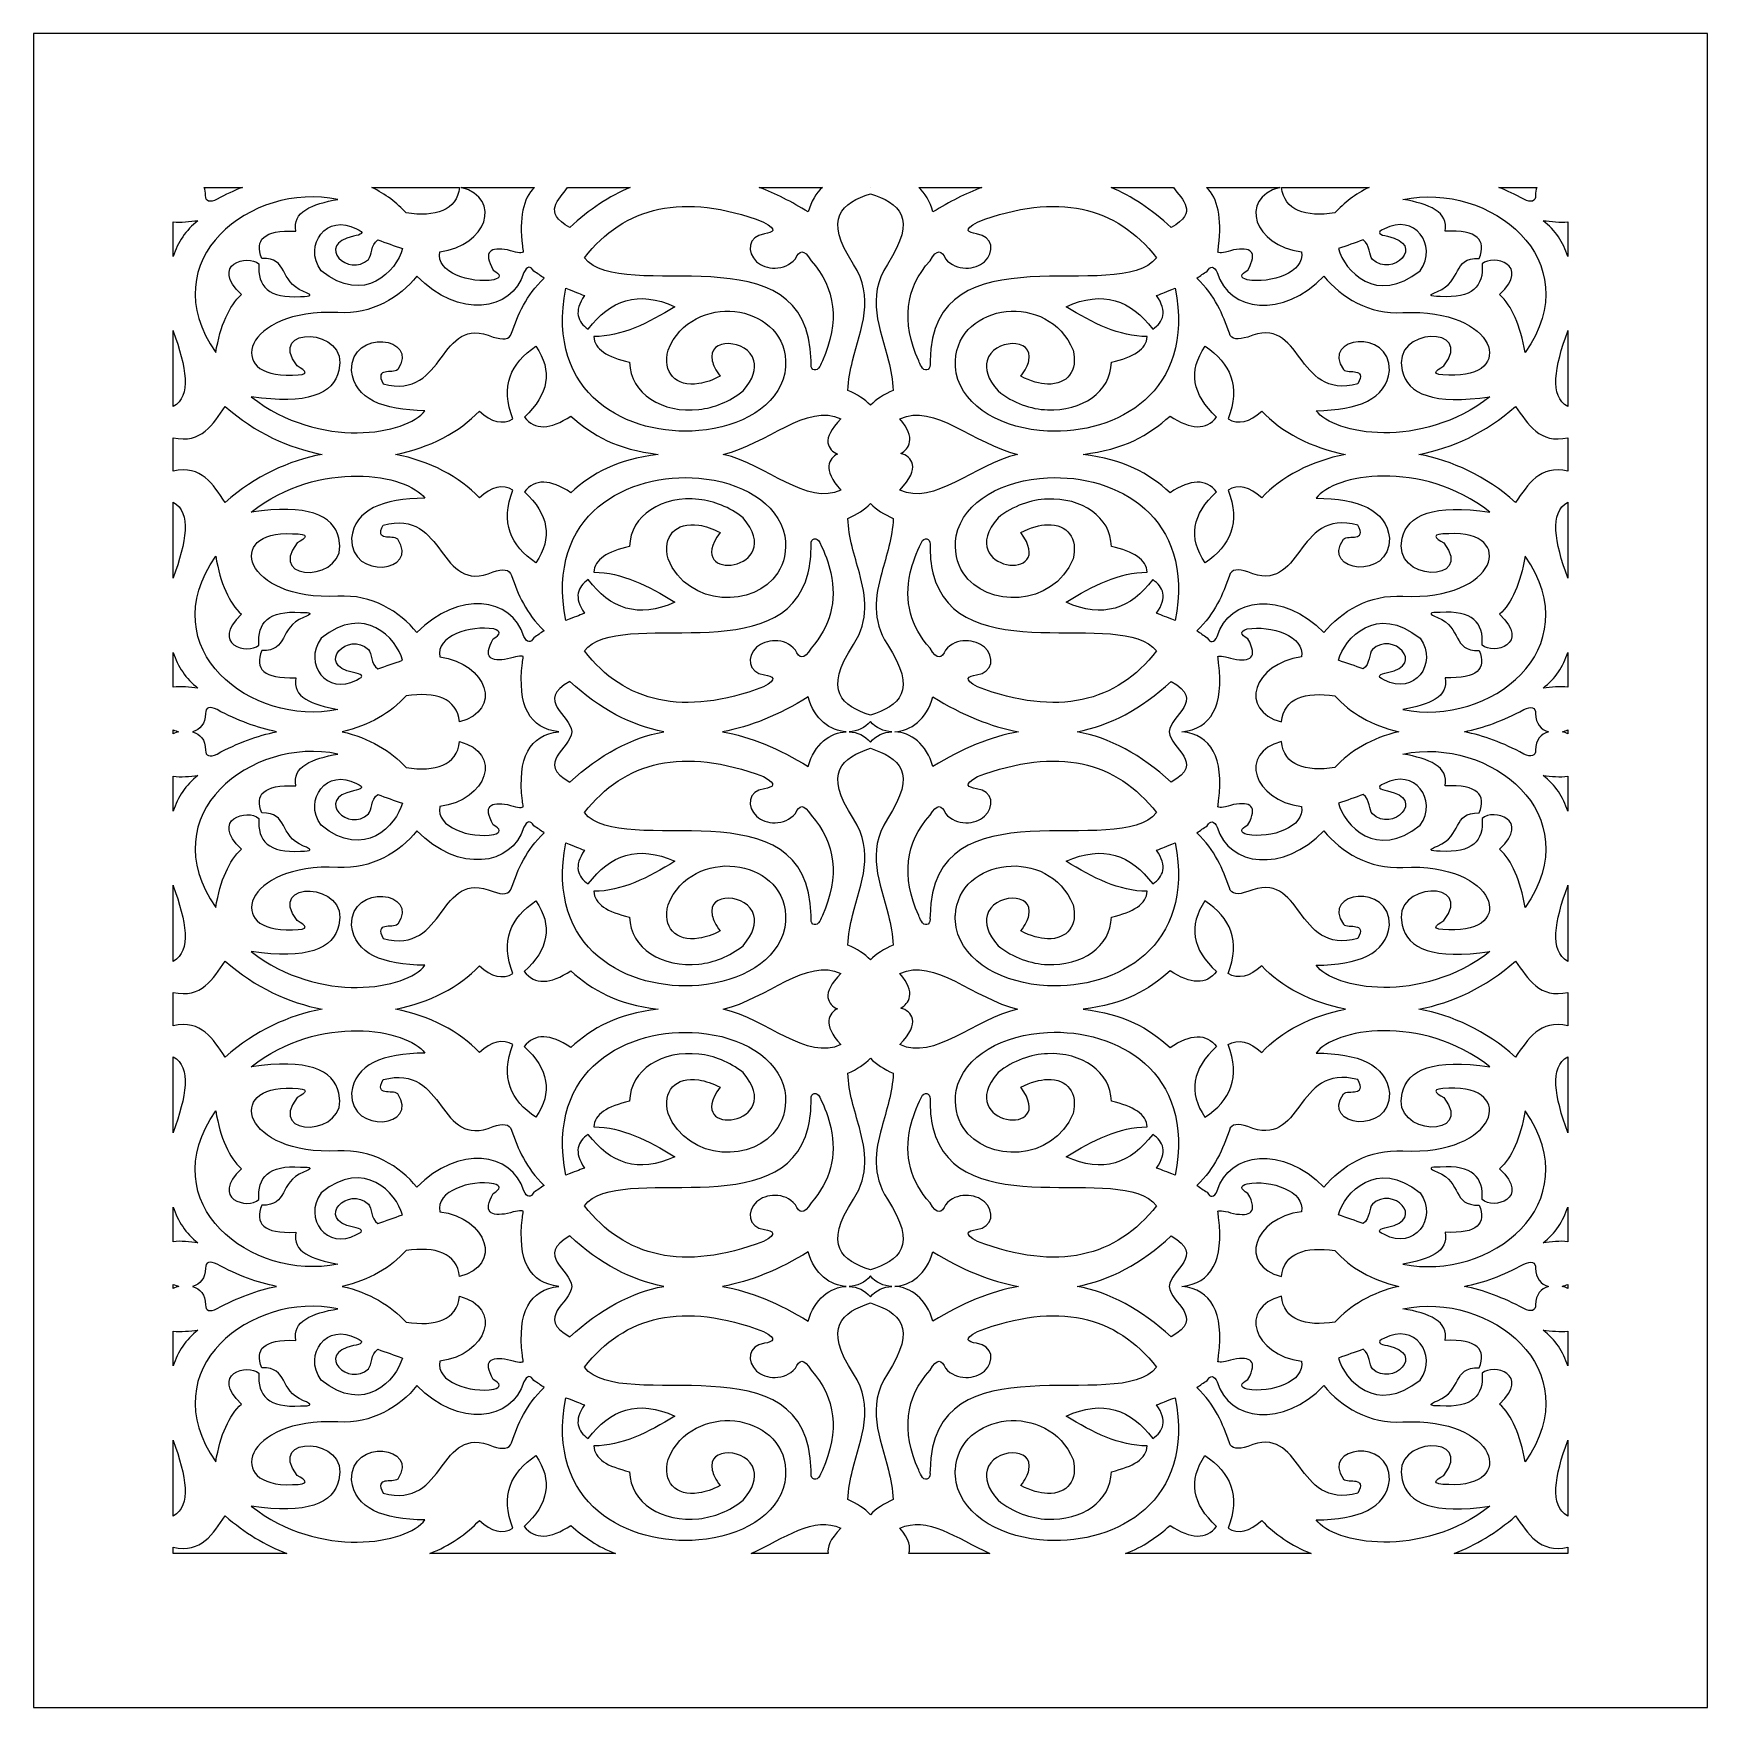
# Model space of a CAD drawing. Header units: millimetres. Extents: x -518 to 482, y -486 to 514.
import ezdxf

# ---------------------------------------------------------------- set-up
doc = ezdxf.new("R2010")
doc.units = ezdxf.units.MM
doc.layers.add('Plan 1', color=7, linetype='Continuous')

msp = doc.modelspace()

# ---------------------------------------------------------------- linework, layer by layer
at = {"layer": 'Plan 1', "color": 17}
for points, knots in [([(-517.9, 514.2), (-517.9, 514.2), (482.1, 514.2), (482.1, 514.2), (482.1, 514.2), (482.1, 514.2), (482.1, -485.8), (482.1, -485.8), (482.1, -485.8), (482.1, -485.8), (-517.9, -485.8), (-517.9, -485.8), (-517.9, -485.8), (-517.9, -485.8), (-517.9, 514.2), (-517.9, 514.2)], [0, 0, 0, 0, 0.2, 0.2, 0.2, 0.2, 0.4, 0.4, 0.4, 0.4, 0.6, 0.6, 0.6, 0.6, 1, 1, 1, 1]), ([(-336, 415.1), (-351.6, 412.4), (-363.4, 407.7), (-361.2, 396.1), (-361.2, 396.1), (-380.7, 397), (-385.9, 390.8), (-381.5, 379.9), (-381.5, 379.9), (-365.1, 380.2), (-371.8, 366.5), (-356.6, 360.1), (-356.6, 360.1), (-351, 358), (-351.5, 357), (-358.3, 357.1), (-358.3, 357.1), (-377.3, 355.8), (-384.3, 363.2), (-383.2, 376.6), (-383.2, 376.6), (-389.9, 382.6), (-412.8, 376.3), (-393.6, 358.2), (-393.6, 358.2), (-401.1, 351.4), (-406.2, 339.9), (-409, 323.6), (-409, 323.6), (-447.6, 379), (-387.8, 425.8), (-336, 415.1)], [0, 0, 0, 0, 0.11111, 0.11111, 0.11111, 0.11111, 0.22222, 0.22222, 0.22222, 0.22222, 0.33333, 0.33333, 0.33333, 0.33333, 0.44444, 0.44444, 0.44444, 0.44444, 0.55556, 0.55556, 0.55556, 0.55556, 0.66667, 0.66667, 0.66667, 0.66667, 0.77778, 0.77778, 0.77778, 0.77778, 1, 1, 1, 1]), ([(-415.9, 422.3), (-415.4, 420.9), (-415.1, 419.3), (-415.1, 417.5), (-415.1, 417.5), (-415.1, 413.8), (-412.8, 413), (-408.2, 415.2), (-408.2, 415.2), (-403.1, 418), (-398.1, 420.3), (-393.1, 422.3), (-393.1, 422.3), (-393.1, 422.3), (-415.9, 422.3), (-415.9, 422.3)], [0, 0, 0, 0, 0.2, 0.2, 0.2, 0.2, 0.4, 0.4, 0.4, 0.4, 0.6, 0.6, 0.6, 0.6, 1, 1, 1, 1]), ([(-315.8, 422.3), (-307.6, 418.3), (-300.7, 413), (-295.3, 407), (-295.3, 407), (-277.8, 404.5), (-265, 408.2), (-263.4, 422.3), (-263.4, 422.3), (-263.4, 422.3), (-315.8, 422.3), (-315.8, 422.3)], [0, 0, 0, 0, 0.25, 0.25, 0.25, 0.25, 0.5, 0.5, 0.5, 0.5, 1, 1, 1, 1]), ([(-262.3, 422.3), (-237.6, 415.2), (-247, 387.5), (-275.2, 383.8), (-275.2, 383.8), (-277.8, 371.4), (-256.8, 364.6), (-242.9, 367.1), (-242.9, 367.1), (-238.4, 368.3), (-238.6, 370.2), (-243.3, 372.9), (-243.3, 372.9), (-249.6, 384.3), (-244.7, 386.7), (-234.7, 384.9), (-234.7, 384.9), (-229.9, 383.4), (-226.7, 382.8), (-225.3, 383.5), (-225.3, 383.5), (-225.5, 384.8), (-225.7, 386.1), (-225.8, 387.3), (-225.8, 387.3), (-225.8, 387.3), (-225.8, 387.3), (-225.8, 387.3), (-225.8, 387.3), (-225.8, 387.3), (-225.8, 387.3), (-225.8, 387.3), (-225.8, 387.3), (-227.8, 404), (-225.4, 415.7), (-218.6, 422.3), (-218.6, 422.3), (-218.6, 422.3), (-262.3, 422.3), (-262.3, 422.3)], [0, 0, 0, 0, 0.09091, 0.09091, 0.09091, 0.09091, 0.18182, 0.18182, 0.18182, 0.18182, 0.27273, 0.27273, 0.27273, 0.27273, 0.36364, 0.36364, 0.36364, 0.36364, 0.45455, 0.45455, 0.45455, 0.45455, 0.54545, 0.54545, 0.54545, 0.54545, 0.63636, 0.63636, 0.63636, 0.63636, 0.72727, 0.72727, 0.72727, 0.72727, 0.81818, 0.81818, 0.81818, 0.81818, 1, 1, 1, 1]), ([(-198.8, 422.3), (-204, 414.7), (-214, 407.5), (-197.5, 398.3), (-197.5, 398.3), (-185.8, 409.1), (-173.8, 417), (-161.5, 422.3), (-161.5, 422.3), (-161.5, 422.3), (-198.8, 422.3), (-198.8, 422.3)], [0, 0, 0, 0, 0.25, 0.25, 0.25, 0.25, 0.5, 0.5, 0.5, 0.5, 1, 1, 1, 1]), ([(-84.3, 422.3), (-74.7, 418.6), (-65, 413.7), (-55.1, 407.6), (-55.1, 407.6), (-53.4, 414), (-50.3, 418.8), (-46.6, 422.3), (-46.6, 422.3), (-46.6, 422.3), (-84.3, 422.3), (-84.3, 422.3)], [0, 0, 0, 0, 0.25, 0.25, 0.25, 0.25, 0.5, 0.5, 0.5, 0.5, 1, 1, 1, 1]), ([(-17.9, 422.3), (-17.9, 422.2), (-17.9, 422.2), (-17.9, 422.2), (-17.9, 422.2), (-17.9, 422.2), (-17.8, 422.2), (-17.8, 422.3), (-17.8, 422.3), (-17.8, 422.3), (-17.9, 422.3), (-17.9, 422.3)], [0, 0, 0, 0, 0.25, 0.25, 0.25, 0.25, 0.5, 0.5, 0.5, 0.5, 1, 1, 1, 1]), ([(10.9, 422.3), (14.6, 418.8), (17.7, 414), (19.4, 407.6), (19.4, 407.6), (29.3, 413.7), (39, 418.6), (48.6, 422.3), (48.6, 422.3), (48.6, 422.3), (10.9, 422.3), (10.9, 422.3)], [0, 0, 0, 0, 0.25, 0.25, 0.25, 0.25, 0.5, 0.5, 0.5, 0.5, 1, 1, 1, 1]), ([(125.8, 422.3), (138.1, 417), (150, 409.1), (161.7, 398.3), (161.7, 398.3), (178.3, 407.5), (168.3, 414.7), (163.1, 422.3), (163.1, 422.3), (163.1, 422.3), (125.8, 422.3), (125.8, 422.3)], [0, 0, 0, 0, 0.25, 0.25, 0.25, 0.25, 0.5, 0.5, 0.5, 0.5, 1, 1, 1, 1]), ([(182.8, 422.3), (189.7, 415.7), (192.1, 404), (190.1, 387.3), (190.1, 387.3), (190.1, 387.3), (190.1, 387.3), (190.1, 387.3), (190.1, 387.3), (190.1, 387.3), (190.1, 387.3), (190.1, 387.3), (190.1, 387.3), (189.9, 386.1), (189.8, 384.8), (189.6, 383.5), (189.6, 383.5), (190.9, 382.8), (194.2, 383.4), (199, 384.9), (199, 384.9), (209, 386.7), (213.8, 384.3), (207.6, 372.9), (207.6, 372.9), (202.8, 370.2), (202.7, 368.3), (207.2, 367.1), (207.2, 367.1), (221.1, 364.6), (242, 371.4), (239.5, 383.8), (239.5, 383.8), (211.3, 387.5), (201.8, 415.2), (226.6, 422.3), (226.6, 422.3), (226.6, 422.3), (182.8, 422.3), (182.8, 422.3)], [0, 0, 0, 0, 0.09091, 0.09091, 0.09091, 0.09091, 0.18182, 0.18182, 0.18182, 0.18182, 0.27273, 0.27273, 0.27273, 0.27273, 0.36364, 0.36364, 0.36364, 0.36364, 0.45455, 0.45455, 0.45455, 0.45455, 0.54545, 0.54545, 0.54545, 0.54545, 0.63636, 0.63636, 0.63636, 0.63636, 0.72727, 0.72727, 0.72727, 0.72727, 0.81818, 0.81818, 0.81818, 0.81818, 1, 1, 1, 1]), ([(227.7, 422.3), (229.3, 408.2), (242.1, 404.5), (259.5, 407), (259.5, 407), (264.9, 413), (271.8, 418.3), (280, 422.3), (280, 422.3), (280, 422.3), (227.7, 422.3), (227.7, 422.3)], [0, 0, 0, 0, 0.25, 0.25, 0.25, 0.25, 0.5, 0.5, 0.5, 0.5, 1, 1, 1, 1]), ([(300.2, 415.1), (315.9, 412.4), (327.6, 407.7), (325.4, 396.1), (325.4, 396.1), (344.9, 397), (350.2, 390.8), (345.7, 379.9), (345.7, 379.9), (329.3, 380.2), (336.1, 366.5), (320.8, 360.1), (320.8, 360.1), (315.2, 358), (315.8, 357), (322.5, 357.1), (322.5, 357.1), (341.5, 355.8), (348.6, 363.2), (347.5, 376.6), (347.5, 376.6), (354.1, 382.6), (377, 376.3), (357.9, 358.2), (357.9, 358.2), (365.3, 351.4), (370.4, 339.9), (373.2, 323.6), (373.2, 323.6), (411.8, 379), (352.1, 425.8), (300.2, 415.1)], [0, 0, 0, 0, 0.11111, 0.11111, 0.11111, 0.11111, 0.22222, 0.22222, 0.22222, 0.22222, 0.33333, 0.33333, 0.33333, 0.33333, 0.44444, 0.44444, 0.44444, 0.44444, 0.55556, 0.55556, 0.55556, 0.55556, 0.66667, 0.66667, 0.66667, 0.66667, 0.77778, 0.77778, 0.77778, 0.77778, 1, 1, 1, 1]), ([(357.4, 422.3), (362.3, 420.3), (367.3, 418), (372.4, 415.2), (372.4, 415.2), (377.1, 413), (379.4, 413.8), (379.4, 417.5), (379.4, 417.5), (379.4, 419.3), (379.7, 420.9), (380.2, 422.3), (380.2, 422.3), (380.2, 422.3), (357.4, 422.3), (357.4, 422.3)], [0, 0, 0, 0, 0.2, 0.2, 0.2, 0.2, 0.4, 0.4, 0.4, 0.4, 0.6, 0.6, 0.6, 0.6, 1, 1, 1, 1]), ([(-53.4, 318.7), (-53.4, 318), (-53.4, 317.2), (-53.4, 316.4), (-53.4, 316.4), (-53.5, 312.8), (-49.9, 311.9), (-48.2, 315.3), (-48.2, 315.3), (-47.6, 316.5), (-47.1, 317.6), (-46.6, 318.7), (-46.6, 318.7), (-36.2, 342), (-38.5, 361.9), (-53.4, 378.5), (-53.4, 378.5), (-57.7, 385.9), (-60.5, 384.7), (-62.7, 379.6), (-62.7, 379.6), (-69.3, 371.9), (-80.5, 373.1), (-85.9, 377.9), (-85.9, 377.9), (-92, 383.4), (-91.3, 393.1), (-81.2, 394.5), (-81.2, 394.5), (-76.2, 395.4), (-72.9, 396.8), (-81.8, 401.6), (-81.8, 401.6), (-129.8, 419.7), (-164.7, 411), (-188.8, 380.2), (-188.8, 380.2), (-166.5, 351.6), (-54.6, 398.8), (-53.4, 318.7)], [0, 0, 0, 0, 0.09091, 0.09091, 0.09091, 0.09091, 0.18182, 0.18182, 0.18182, 0.18182, 0.27273, 0.27273, 0.27273, 0.27273, 0.36364, 0.36364, 0.36364, 0.36364, 0.45455, 0.45455, 0.45455, 0.45455, 0.54545, 0.54545, 0.54545, 0.54545, 0.63636, 0.63636, 0.63636, 0.63636, 0.72727, 0.72727, 0.72727, 0.72727, 0.81818, 0.81818, 0.81818, 0.81818, 1, 1, 1, 1]), ([(-28.6, 318.7), (-30, 313), (-31.2, 307.2), (-31.4, 301), (-31.4, 301), (-26.1, 298.6), (-21.2, 295.8), (-17.9, 292.1), (-17.9, 292.1), (-14.5, 295.8), (-9.6, 298.6), (-4.3, 301), (-4.3, 301), (-4.6, 307.2), (-5.7, 313), (-7.1, 318.7), (-7.1, 318.7), (-12.1, 338.4), (-20.6, 356.3), (-7.8, 376.3), (-7.8, 376.3), (10.6, 404.2), (-1, 413), (-17.9, 418.5), (-17.9, 418.5), (-34.8, 413), (-46.4, 404.2), (-28, 376.3), (-28, 376.3), (-15.2, 356.3), (-23.6, 338.4), (-28.6, 318.7), (-28.6, 318.7), (-28.6, 318.7), (-28.6, 318.7), (-28.6, 318.7)], [0, 0, 0, 0, 0.1, 0.1, 0.1, 0.1, 0.2, 0.2, 0.2, 0.2, 0.3, 0.3, 0.3, 0.3, 0.4, 0.4, 0.4, 0.4, 0.5, 0.5, 0.5, 0.5, 0.6, 0.6, 0.6, 0.6, 0.7, 0.7, 0.7, 0.7, 0.8, 0.8, 0.8, 0.8, 1, 1, 1, 1]), ([(10.9, 318.7), (11.4, 317.6), (11.9, 316.5), (12.5, 315.3), (12.5, 315.3), (14.2, 311.9), (17.7, 312.8), (17.7, 316.4), (17.7, 316.4), (17.7, 317.2), (17.7, 318), (17.7, 318.7), (17.7, 318.7), (18.9, 398.8), (130.8, 351.6), (153, 380.2), (153, 380.2), (129, 411), (94.1, 419.7), (46, 401.6), (46, 401.6), (37.2, 396.8), (40.5, 395.4), (45.4, 394.5), (45.4, 394.5), (55.6, 393.1), (56.3, 383.4), (50.2, 377.9), (50.2, 377.9), (44.8, 373.1), (33.5, 371.9), (26.9, 379.6), (26.9, 379.6), (24.7, 384.7), (21.9, 385.9), (17.7, 378.5), (17.7, 378.5), (2.8, 361.9), (0.5, 342), (10.9, 318.7)], [0, 0, 0, 0, 0.09091, 0.09091, 0.09091, 0.09091, 0.18182, 0.18182, 0.18182, 0.18182, 0.27273, 0.27273, 0.27273, 0.27273, 0.36364, 0.36364, 0.36364, 0.36364, 0.45455, 0.45455, 0.45455, 0.45455, 0.54545, 0.54545, 0.54545, 0.54545, 0.63636, 0.63636, 0.63636, 0.63636, 0.72727, 0.72727, 0.72727, 0.72727, 0.81818, 0.81818, 0.81818, 0.81818, 1, 1, 1, 1]), ([(-434.4, 381), (-431.7, 389.4), (-426.9, 396.7), (-419.6, 402.4), (-419.6, 402.4), (-424.4, 402), (-429.9, 401), (-434.4, 401.8), (-434.4, 401.8), (-434.4, 401.8), (-434.4, 381), (-434.4, 381)], [0, 0, 0, 0, 0.25, 0.25, 0.25, 0.25, 0.5, 0.5, 0.5, 0.5, 1, 1, 1, 1]), ([(-326.7, 393.1), (-322.3, 394), (-319.2, 395.1), (-325, 397.5), (-325, 397.5), (-342.4, 407), (-357.1, 388.1), (-346.1, 372.5), (-346.1, 372.5), (-320, 351.5), (-301.1, 372.5), (-297.4, 385.7), (-297.4, 385.7), (-302.4, 387.4), (-307.3, 389.2), (-312.2, 390.9), (-312.2, 390.9), (-316.6, 387.9), (-315.4, 381.7), (-317.8, 379.3), (-317.8, 379.3), (-329.4, 367.9), (-350.4, 388.2), (-326.7, 393.1)], [0, 0, 0, 0, 0.14286, 0.14286, 0.14286, 0.14286, 0.28571, 0.28571, 0.28571, 0.28571, 0.42857, 0.42857, 0.42857, 0.42857, 0.57143, 0.57143, 0.57143, 0.57143, 0.71429, 0.71429, 0.71429, 0.71429, 1, 1, 1, 1]), ([(291, 393.1), (286.6, 394), (283.5, 395.1), (289.2, 397.5), (289.2, 397.5), (306.7, 407), (321.4, 388.1), (310.4, 372.5), (310.4, 372.5), (284.3, 351.5), (265.3, 372.5), (261.7, 385.7), (261.7, 385.7), (266.6, 387.4), (271.6, 389.2), (276.5, 390.9), (276.5, 390.9), (280.8, 387.9), (279.6, 381.7), (282, 379.3), (282, 379.3), (293.7, 367.9), (314.7, 388.2), (291, 393.1)], [0, 0, 0, 0, 0.14286, 0.14286, 0.14286, 0.14286, 0.28571, 0.28571, 0.28571, 0.28571, 0.42857, 0.42857, 0.42857, 0.42857, 0.57143, 0.57143, 0.57143, 0.57143, 0.71429, 0.71429, 0.71429, 0.71429, 1, 1, 1, 1]), ([(398.7, 401.8), (394.2, 401), (388.6, 402), (383.9, 402.4), (383.9, 402.4), (391.2, 396.7), (396, 389.4), (398.7, 381), (398.7, 381), (398.7, 381), (398.7, 401.8), (398.7, 401.8)], [0, 0, 0, 0, 0.25, 0.25, 0.25, 0.25, 0.5, 0.5, 0.5, 0.5, 1, 1, 1, 1]), ([(-225, 371.4), (-223, 375.3), (-221, 375.6), (-218.9, 372.2), (-218.9, 372.2), (-216.9, 370.9), (-214.9, 369.5), (-212.8, 368.1), (-212.8, 368.1), (-223.7, 357.6), (-228.4, 346.4), (-232.3, 335.1), (-232.3, 335.1), (-233.3, 331.1), (-237.6, 331.1), (-243.3, 332.9), (-243.3, 332.9), (-276.7, 347.1), (-270.8, 294.9), (-309, 304.9), (-309, 304.9), (-314.4, 315.3), (-303.5, 310.6), (-300.3, 313.4), (-300.3, 313.4), (-286.8, 333), (-328.4, 338.3), (-327.9, 312.9), (-327.9, 312.9), (-326, 295.7), (-309.2, 289.3), (-284.1, 288.9), (-284.1, 288.9), (-294.4, 274.6), (-346.9, 265.2), (-387.8, 297.2), (-387.8, 297.2), (-354.4, 292.3), (-338.8, 298.7), (-335.4, 312.9), (-335.4, 312.9), (-328.7, 339.1), (-379.5, 340), (-360.3, 315.6), (-360.3, 315.6), (-355.2, 312.7), (-352.1, 310.1), (-363.2, 310.1), (-363.2, 310.1), (-404.1, 308.1), (-392.7, 350.2), (-336, 347.5), (-336, 347.5), (-315.7, 346.2), (-299.1, 356.6), (-288.8, 369.2), (-288.8, 369.2), (-264.2, 343.9), (-232, 347.9), (-225, 371.4)], [0, 0, 0, 0, 0.0625, 0.0625, 0.0625, 0.0625, 0.125, 0.125, 0.125, 0.125, 0.1875, 0.1875, 0.1875, 0.1875, 0.25, 0.25, 0.25, 0.25, 0.3125, 0.3125, 0.3125, 0.3125, 0.375, 0.375, 0.375, 0.375, 0.4375, 0.4375, 0.4375, 0.4375, 0.5, 0.5, 0.5, 0.5, 0.5625, 0.5625, 0.5625, 0.5625, 0.625, 0.625, 0.625, 0.625, 0.6875, 0.6875, 0.6875, 0.6875, 0.75, 0.75, 0.75, 0.75, 0.8125, 0.8125, 0.8125, 0.8125, 0.875, 0.875, 0.875, 0.875, 1, 1, 1, 1]), ([(189.3, 371.4), (187.2, 375.3), (185.2, 375.6), (183.2, 372.2), (183.2, 372.2), (181.2, 370.9), (179.1, 369.5), (177.1, 368.1), (177.1, 368.1), (187.9, 357.6), (192.7, 346.4), (196.5, 335.1), (196.5, 335.1), (197.6, 331.1), (201.8, 331.1), (207.5, 332.9), (207.5, 332.9), (241, 347.1), (235, 294.9), (273.3, 304.9), (273.3, 304.9), (278.6, 315.3), (267.8, 310.6), (264.6, 313.4), (264.6, 313.4), (251.1, 333), (292.7, 338.3), (292.1, 312.9), (292.1, 312.9), (290.2, 295.7), (273.5, 289.3), (248.4, 288.9), (248.4, 288.9), (258.6, 274.6), (311.1, 265.2), (352.1, 297.2), (352.1, 297.2), (318.6, 292.3), (303, 298.7), (299.7, 312.9), (299.7, 312.9), (293, 339.1), (343.8, 340), (324.6, 315.6), (324.6, 315.6), (319.4, 312.7), (316.3, 310.1), (327.5, 310.1), (327.5, 310.1), (368.4, 308.1), (356.9, 350.2), (300.2, 347.5), (300.2, 347.5), (280, 346.2), (263.3, 356.6), (253, 369.2), (253, 369.2), (228.5, 343.9), (196.2, 347.9), (189.3, 371.4)], [0, 0, 0, 0, 0.0625, 0.0625, 0.0625, 0.0625, 0.125, 0.125, 0.125, 0.125, 0.1875, 0.1875, 0.1875, 0.1875, 0.25, 0.25, 0.25, 0.25, 0.3125, 0.3125, 0.3125, 0.3125, 0.375, 0.375, 0.375, 0.375, 0.4375, 0.4375, 0.4375, 0.4375, 0.5, 0.5, 0.5, 0.5, 0.5625, 0.5625, 0.5625, 0.5625, 0.625, 0.625, 0.625, 0.625, 0.6875, 0.6875, 0.6875, 0.6875, 0.75, 0.75, 0.75, 0.75, 0.8125, 0.8125, 0.8125, 0.8125, 0.875, 0.875, 0.875, 0.875, 1, 1, 1, 1]), ([(-120.4, 277), (-95.4, 279.1), (-73.3, 291.3), (-69, 311.4), (-69, 311.4), (-68.6, 314), (-68.5, 316.4), (-68.6, 318.7), (-68.6, 318.7), (-70.1, 353.4), (-124.5, 360.2), (-138.8, 325.1), (-138.8, 325.1), (-142.3, 311.7), (-134.2, 302.9), (-120.4, 305.1), (-120.4, 305.1), (-116.5, 305.7), (-112.3, 307.1), (-107.7, 309.5), (-107.7, 309.5), (-110.4, 313.1), (-111.8, 316.2), (-112.4, 318.7), (-112.4, 318.7), (-115.7, 333), (-91.1, 331.7), (-87.5, 318.7), (-87.5, 318.7), (-86.3, 314.1), (-87.7, 308), (-94, 300.7), (-94, 300.7), (-102.2, 294.1), (-111.4, 290.7), (-120.4, 289.6), (-120.4, 289.6), (-141.8, 287.2), (-161.6, 299), (-161.8, 317.8), (-161.8, 317.8), (-175, 320.8), (-182.9, 325.6), (-183.1, 333.2), (-183.1, 333.2), (-166.6, 333.1), (-150.6, 341.2), (-134.7, 351), (-134.7, 351), (-156.7, 361.1), (-173.4, 354.9), (-186.5, 337.6), (-186.5, 337.6), (-192.9, 342), (-195.3, 348), (-188.7, 357.7), (-188.7, 357.7), (-192.4, 359.1), (-194.3, 359.8), (-199.9, 362), (-199.9, 362), (-212.3, 298.1), (-162.3, 273.3), (-120.4, 277)], [0, 0, 0, 0, 0.05882, 0.05882, 0.05882, 0.05882, 0.11765, 0.11765, 0.11765, 0.11765, 0.17647, 0.17647, 0.17647, 0.17647, 0.23529, 0.23529, 0.23529, 0.23529, 0.29412, 0.29412, 0.29412, 0.29412, 0.35294, 0.35294, 0.35294, 0.35294, 0.41176, 0.41176, 0.41176, 0.41176, 0.47059, 0.47059, 0.47059, 0.47059, 0.52941, 0.52941, 0.52941, 0.52941, 0.58824, 0.58824, 0.58824, 0.58824, 0.64706, 0.64706, 0.64706, 0.64706, 0.70588, 0.70588, 0.70588, 0.70588, 0.76471, 0.76471, 0.76471, 0.76471, 0.82353, 0.82353, 0.82353, 0.82353, 0.88235, 0.88235, 0.88235, 0.88235, 1, 1, 1, 1]), ([(32.9, 318.7), (32.8, 316.4), (32.9, 314), (33.3, 311.4), (33.3, 311.4), (37.7, 290.5), (61.6, 278), (87.9, 276.7), (87.9, 276.7), (129.1, 274.7), (176.3, 299.8), (164.1, 362), (164.1, 362), (158.5, 359.8), (156.7, 359.1), (153, 357.7), (153, 357.7), (159.6, 348), (157.2, 342), (150.7, 337.6), (150.7, 337.6), (137.7, 354.9), (121, 361.1), (99, 351), (99, 351), (114.8, 341.2), (130.8, 333.1), (147.4, 333.2), (147.4, 333.2), (147.2, 325.6), (139.2, 320.8), (126, 317.8), (126, 317.8), (125.9, 300), (108, 288.5), (87.9, 289.4), (87.9, 289.4), (78, 289.8), (67.4, 293.3), (58.3, 300.7), (58.3, 300.7), (51.9, 308), (50.5, 314.1), (51.8, 318.7), (51.8, 318.7), (55.3, 331.7), (79.9, 333), (76.7, 318.7), (76.7, 318.7), (76.1, 316.2), (74.6, 313.1), (71.9, 309.5), (71.9, 309.5), (77.9, 306.4), (83.3, 304.9), (87.9, 304.8), (87.9, 304.8), (99.7, 304.4), (106.2, 312.8), (103.1, 325.1), (103.1, 325.1), (88.8, 360.2), (34.4, 353.4), (32.9, 318.7)], [0, 0, 0, 0, 0.05882, 0.05882, 0.05882, 0.05882, 0.11765, 0.11765, 0.11765, 0.11765, 0.17647, 0.17647, 0.17647, 0.17647, 0.23529, 0.23529, 0.23529, 0.23529, 0.29412, 0.29412, 0.29412, 0.29412, 0.35294, 0.35294, 0.35294, 0.35294, 0.41176, 0.41176, 0.41176, 0.41176, 0.47059, 0.47059, 0.47059, 0.47059, 0.52941, 0.52941, 0.52941, 0.52941, 0.58824, 0.58824, 0.58824, 0.58824, 0.64706, 0.64706, 0.64706, 0.64706, 0.70588, 0.70588, 0.70588, 0.70588, 0.76471, 0.76471, 0.76471, 0.76471, 0.82353, 0.82353, 0.82353, 0.82353, 0.88235, 0.88235, 0.88235, 0.88235, 1, 1, 1, 1]), ([(-434.4, 291.3), (-423.4, 297.4), (-426.6, 315.1), (-434.4, 336.4), (-434.4, 336.4), (-434.4, 336.5), (-434.4, 336.6), (-434.4, 336.7), (-434.4, 336.7), (-434.4, 336.7), (-434.4, 291.3), (-434.4, 291.3)], [0, 0, 0, 0, 0.25, 0.25, 0.25, 0.25, 0.5, 0.5, 0.5, 0.5, 1, 1, 1, 1]), ([(398.7, 336.7), (398.7, 336.6), (398.6, 336.5), (398.6, 336.4), (398.6, 336.4), (390.9, 315.1), (387.6, 297.4), (398.7, 291.3), (398.7, 291.3), (398.7, 291.3), (398.7, 336.7), (398.7, 336.7)], [0, 0, 0, 0, 0.25, 0.25, 0.25, 0.25, 0.5, 0.5, 0.5, 0.5, 1, 1, 1, 1]), ([(-301.7, 262.8), (-281.2, 258.8), (-263.3, 249.5), (-251.5, 236.8), (-251.5, 236.8), (-244.3, 243.6), (-237.6, 245.1), (-231.5, 241.5), (-231.5, 241.5), (-239, 222.1), (-233, 208.2), (-217.7, 198.1), (-217.7, 198.1), (-207.7, 212.9), (-210, 227), (-224.6, 240.4), (-224.6, 240.4), (-218.5, 248.3), (-209.2, 248.1), (-196.9, 239.9), (-196.9, 239.9), (-183.8, 251.7), (-169.3, 259.7), (-144.8, 262.8), (-144.8, 262.8), (-169.3, 265.8), (-183.8, 273.9), (-196.9, 285.7), (-196.9, 285.7), (-209.2, 277.4), (-218.5, 277.2), (-224.6, 285.1), (-224.6, 285.1), (-210, 298.5), (-207.7, 312.6), (-217.7, 327.4), (-217.7, 327.4), (-233, 317.3), (-239, 303.4), (-231.5, 284), (-231.5, 284), (-237.6, 280.4), (-244.3, 282), (-251.5, 288.7), (-251.5, 288.7), (-263.3, 276.1), (-281.2, 266.7), (-301.7, 262.8)], [0, 0, 0, 0, 0.07692, 0.07692, 0.07692, 0.07692, 0.15385, 0.15385, 0.15385, 0.15385, 0.23077, 0.23077, 0.23077, 0.23077, 0.30769, 0.30769, 0.30769, 0.30769, 0.38462, 0.38462, 0.38462, 0.38462, 0.46154, 0.46154, 0.46154, 0.46154, 0.53846, 0.53846, 0.53846, 0.53846, 0.61538, 0.61538, 0.61538, 0.61538, 0.69231, 0.69231, 0.69231, 0.69231, 0.76923, 0.76923, 0.76923, 0.76923, 0.84615, 0.84615, 0.84615, 0.84615, 1, 1, 1, 1]), ([(265.9, 262.8), (245.4, 266.7), (227.5, 276.1), (215.8, 288.7), (215.8, 288.7), (208.5, 282), (201.9, 280.4), (195.7, 284), (195.7, 284), (203.3, 303.4), (197.3, 317.3), (182, 327.4), (182, 327.4), (171.9, 312.6), (174.2, 298.5), (188.9, 285.1), (188.9, 285.1), (182.7, 277.2), (173.5, 277.4), (161.1, 285.7), (161.1, 285.7), (148, 273.9), (133.5, 265.8), (109.1, 262.8), (109.1, 262.8), (133.5, 259.7), (148, 251.7), (161.1, 239.9), (161.1, 239.9), (173.5, 248.1), (182.7, 248.3), (188.9, 240.4), (188.9, 240.4), (174.2, 227), (171.9, 212.9), (182, 198.1), (182, 198.1), (197.3, 208.2), (203.3, 222.1), (195.7, 241.5), (195.7, 241.5), (201.9, 245.1), (208.5, 243.6), (215.8, 236.8), (215.8, 236.8), (227.5, 249.5), (245.4, 258.8), (265.9, 262.8)], [0, 0, 0, 0, 0.07692, 0.07692, 0.07692, 0.07692, 0.15385, 0.15385, 0.15385, 0.15385, 0.23077, 0.23077, 0.23077, 0.23077, 0.30769, 0.30769, 0.30769, 0.30769, 0.38462, 0.38462, 0.38462, 0.38462, 0.46154, 0.46154, 0.46154, 0.46154, 0.53846, 0.53846, 0.53846, 0.53846, 0.61538, 0.61538, 0.61538, 0.61538, 0.69231, 0.69231, 0.69231, 0.69231, 0.76923, 0.76923, 0.76923, 0.76923, 0.84615, 0.84615, 0.84615, 0.84615, 1, 1, 1, 1]), ([(-434.4, 252.8), (-417.5, 256.6), (-410.7, 244.8), (-403.3, 234.1), (-403.3, 234.1), (-385.4, 250), (-365.3, 259), (-345.5, 262.8), (-345.5, 262.8), (-365.3, 266.5), (-385.4, 275.6), (-403.3, 291.4), (-403.3, 291.4), (-410.7, 280.7), (-417.5, 269), (-434.4, 272.7), (-434.4, 272.7), (-434.4, 272.7), (-434.4, 252.8), (-434.4, 252.8)], [0, 0, 0, 0, 0.16667, 0.16667, 0.16667, 0.16667, 0.33333, 0.33333, 0.33333, 0.33333, 0.5, 0.5, 0.5, 0.5, 0.66667, 0.66667, 0.66667, 0.66667, 1, 1, 1, 1]), ([(-35.5, 241.5), (-47.1, 253.9), (-42.4, 260.5), (-37.6, 263), (-37.6, 263), (-43, 265.3), (-48, 271.8), (-35.5, 284), (-35.5, 284), (-55.7, 293.8), (-79.9, 268.8), (-105.8, 262.8), (-105.8, 262.8), (-79.9, 256.7), (-55.7, 231.7), (-35.5, 241.5)], [0, 0, 0, 0, 0.2, 0.2, 0.2, 0.2, 0.4, 0.4, 0.4, 0.4, 0.6, 0.6, 0.6, 0.6, 1, 1, 1, 1]), ([(-0.3, 284), (9.8, 272.4), (4.9, 265.9), (0.3, 263.4), (0.3, 263.4), (6.6, 261.6), (12.7, 254.9), (-0.3, 241.5), (-0.3, 241.5), (19.9, 231.7), (44.1, 256.7), (70, 262.8), (70, 262.8), (44.1, 268.8), (19.9, 293.8), (-0.3, 284)], [0, 0, 0, 0, 0.2, 0.2, 0.2, 0.2, 0.4, 0.4, 0.4, 0.4, 0.6, 0.6, 0.6, 0.6, 1, 1, 1, 1]), ([(398.7, 272.7), (381.8, 269), (375, 280.7), (367.5, 291.4), (367.5, 291.4), (349.6, 275.6), (329.6, 266.5), (309.7, 262.8), (309.7, 262.8), (329.6, 259), (349.6, 250), (367.5, 234.1), (367.5, 234.1), (375, 244.8), (381.8, 256.6), (398.7, 252.8), (398.7, 252.8), (398.7, 252.8), (398.7, 272.7), (398.7, 272.7)], [0, 0, 0, 0, 0.16667, 0.16667, 0.16667, 0.16667, 0.33333, 0.33333, 0.33333, 0.33333, 0.5, 0.5, 0.5, 0.5, 0.66667, 0.66667, 0.66667, 0.66667, 1, 1, 1, 1]), ([(-225, 154.1), (-223, 150.2), (-221, 149.9), (-218.9, 153.3), (-218.9, 153.3), (-216.9, 154.7), (-214.9, 156.1), (-212.8, 157.4), (-212.8, 157.4), (-223.7, 168), (-228.4, 179.1), (-232.3, 190.4), (-232.3, 190.4), (-233.3, 194.4), (-237.6, 194.4), (-243.3, 192.6), (-243.3, 192.6), (-276.7, 178.4), (-270.8, 230.7), (-309, 220.6), (-309, 220.6), (-314.4, 210.2), (-303.5, 215), (-300.3, 212.1), (-300.3, 212.1), (-286.8, 192.5), (-328.4, 187.2), (-327.9, 212.7), (-327.9, 212.7), (-326, 229.9), (-309.2, 236.3), (-284.1, 236.6), (-284.1, 236.6), (-294.4, 251), (-346.9, 260.3), (-387.8, 228.3), (-387.8, 228.3), (-354.4, 233.2), (-338.8, 226.8), (-335.4, 212.7), (-335.4, 212.7), (-328.7, 186.4), (-379.5, 185.5), (-360.3, 209.9), (-360.3, 209.9), (-355.2, 212.9), (-352.1, 215.4), (-363.2, 215.4), (-363.2, 215.4), (-404.1, 217.5), (-392.7, 175.3), (-336, 178), (-336, 178), (-315.7, 179.4), (-299.1, 168.9), (-288.8, 156.3), (-288.8, 156.3), (-264.2, 181.6), (-232, 177.6), (-225, 154.1)], [0, 0, 0, 0, 0.0625, 0.0625, 0.0625, 0.0625, 0.125, 0.125, 0.125, 0.125, 0.1875, 0.1875, 0.1875, 0.1875, 0.25, 0.25, 0.25, 0.25, 0.3125, 0.3125, 0.3125, 0.3125, 0.375, 0.375, 0.375, 0.375, 0.4375, 0.4375, 0.4375, 0.4375, 0.5, 0.5, 0.5, 0.5, 0.5625, 0.5625, 0.5625, 0.5625, 0.625, 0.625, 0.625, 0.625, 0.6875, 0.6875, 0.6875, 0.6875, 0.75, 0.75, 0.75, 0.75, 0.8125, 0.8125, 0.8125, 0.8125, 0.875, 0.875, 0.875, 0.875, 1, 1, 1, 1]), ([(189.3, 154.1), (187.2, 150.2), (185.2, 149.9), (183.2, 153.3), (183.2, 153.3), (181.2, 154.7), (179.1, 156.1), (177.1, 157.4), (177.1, 157.4), (187.9, 168), (192.7, 179.1), (196.5, 190.4), (196.5, 190.4), (197.6, 194.4), (201.8, 194.4), (207.5, 192.6), (207.5, 192.6), (241, 178.4), (235, 230.7), (273.3, 220.6), (273.3, 220.6), (278.6, 210.2), (267.8, 215), (264.6, 212.1), (264.6, 212.1), (251.1, 192.5), (292.7, 187.2), (292.1, 212.7), (292.1, 212.7), (290.2, 229.9), (273.5, 236.3), (248.4, 236.6), (248.4, 236.6), (258.6, 251), (311.1, 260.3), (352.1, 228.3), (352.1, 228.3), (318.6, 233.2), (303, 226.8), (299.7, 212.7), (299.7, 212.7), (293, 186.4), (343.8, 185.5), (324.6, 209.9), (324.6, 209.9), (319.4, 212.9), (316.3, 215.4), (327.5, 215.4), (327.5, 215.4), (368.4, 217.5), (356.9, 175.3), (300.2, 178), (300.2, 178), (280, 179.4), (263.3, 168.9), (253, 156.3), (253, 156.3), (228.5, 181.6), (196.2, 177.6), (189.3, 154.1)], [0, 0, 0, 0, 0.0625, 0.0625, 0.0625, 0.0625, 0.125, 0.125, 0.125, 0.125, 0.1875, 0.1875, 0.1875, 0.1875, 0.25, 0.25, 0.25, 0.25, 0.3125, 0.3125, 0.3125, 0.3125, 0.375, 0.375, 0.375, 0.375, 0.4375, 0.4375, 0.4375, 0.4375, 0.5, 0.5, 0.5, 0.5, 0.5625, 0.5625, 0.5625, 0.5625, 0.625, 0.625, 0.625, 0.625, 0.6875, 0.6875, 0.6875, 0.6875, 0.75, 0.75, 0.75, 0.75, 0.8125, 0.8125, 0.8125, 0.8125, 0.875, 0.875, 0.875, 0.875, 1, 1, 1, 1]), ([(-73.3, 192), (-69.4, 197.8), (-67.7, 205.2), (-69, 214.1), (-69, 214.1), (-73.3, 234.2), (-95.4, 246.4), (-120.4, 248.6), (-120.4, 248.6), (-120.4, 248.6), (-120.4, 248.6), (-120.4, 248.6), (-120.4, 248.6), (-162.3, 252.2), (-212.3, 227.4), (-199.9, 163.5), (-199.9, 163.5), (-194.3, 165.7), (-192.4, 166.4), (-188.7, 167.9), (-188.7, 167.9), (-195.3, 177.5), (-192.9, 183.5), (-186.5, 188), (-186.5, 188), (-173.4, 170.7), (-156.7, 164.5), (-134.7, 174.5), (-134.7, 174.5), (-150.6, 184.3), (-166.6, 192.4), (-183.1, 192.4), (-183.1, 192.4), (-182.9, 199.9), (-175, 204.8), (-161.8, 207.8), (-161.8, 207.8), (-161.6, 226.5), (-141.8, 238.3), (-120.4, 235.9), (-120.4, 235.9), (-111.4, 234.9), (-102.2, 231.4), (-94, 224.9), (-94, 224.9), (-66.8, 193.1), (-130.6, 185.2), (-107.7, 216.1), (-107.7, 216.1), (-112.3, 218.4), (-116.5, 219.9), (-120.4, 220.5), (-120.4, 220.5), (-134.2, 222.6), (-142.3, 213.8), (-138.8, 200.4), (-138.8, 200.4), (-126.9, 171.1), (-87, 171.1), (-73.3, 192)], [0, 0, 0, 0, 0.0625, 0.0625, 0.0625, 0.0625, 0.125, 0.125, 0.125, 0.125, 0.1875, 0.1875, 0.1875, 0.1875, 0.25, 0.25, 0.25, 0.25, 0.3125, 0.3125, 0.3125, 0.3125, 0.375, 0.375, 0.375, 0.375, 0.4375, 0.4375, 0.4375, 0.4375, 0.5, 0.5, 0.5, 0.5, 0.5625, 0.5625, 0.5625, 0.5625, 0.625, 0.625, 0.625, 0.625, 0.6875, 0.6875, 0.6875, 0.6875, 0.75, 0.75, 0.75, 0.75, 0.8125, 0.8125, 0.8125, 0.8125, 0.875, 0.875, 0.875, 0.875, 1, 1, 1, 1]), ([(87.9, 248.8), (87.9, 248.8), (87.9, 248.8), (87.9, 248.8), (87.9, 248.8), (61.6, 247.5), (37.7, 235.1), (33.3, 214.1), (33.3, 214.1), (31.9, 205.2), (33.7, 197.8), (37.5, 192), (37.5, 192), (51.2, 171.1), (91.1, 171.1), (103.1, 200.4), (103.1, 200.4), (106.2, 212.7), (99.7, 221.1), (87.9, 220.8), (87.9, 220.8), (83.3, 220.6), (77.9, 219.2), (71.9, 216.1), (71.9, 216.1), (94.8, 185.2), (31, 193.1), (58.3, 224.9), (58.3, 224.9), (67.4, 232.2), (78, 235.7), (87.9, 236.1), (87.9, 236.1), (108, 237), (125.9, 225.5), (126, 207.8), (126, 207.8), (139.2, 204.8), (147.2, 199.9), (147.4, 192.4), (147.4, 192.4), (130.8, 192.4), (114.8, 184.3), (99, 174.5), (99, 174.5), (121, 164.5), (137.7, 170.7), (150.7, 188), (150.7, 188), (157.2, 183.5), (159.6, 177.5), (153, 167.9), (153, 167.9), (156.7, 166.4), (158.5, 165.7), (164.1, 163.5), (164.1, 163.5), (176.3, 225.7), (129.1, 250.9), (87.9, 248.8)], [0, 0, 0, 0, 0.0625, 0.0625, 0.0625, 0.0625, 0.125, 0.125, 0.125, 0.125, 0.1875, 0.1875, 0.1875, 0.1875, 0.25, 0.25, 0.25, 0.25, 0.3125, 0.3125, 0.3125, 0.3125, 0.375, 0.375, 0.375, 0.375, 0.4375, 0.4375, 0.4375, 0.4375, 0.5, 0.5, 0.5, 0.5, 0.5625, 0.5625, 0.5625, 0.5625, 0.625, 0.625, 0.625, 0.625, 0.6875, 0.6875, 0.6875, 0.6875, 0.75, 0.75, 0.75, 0.75, 0.8125, 0.8125, 0.8125, 0.8125, 0.875, 0.875, 0.875, 0.875, 1, 1, 1, 1]), ([(-434.4, 188.8), (-434.4, 188.9), (-434.4, 189), (-434.4, 189.1), (-434.4, 189.1), (-426.6, 210.4), (-423.4, 228.1), (-434.4, 234.2), (-434.4, 234.2), (-434.4, 234.2), (-434.4, 188.8), (-434.4, 188.8)], [0, 0, 0, 0, 0.25, 0.25, 0.25, 0.25, 0.5, 0.5, 0.5, 0.5, 1, 1, 1, 1]), ([(-17.9, 233.4), (-21.2, 229.7), (-26.1, 227), (-31.4, 224.5), (-31.4, 224.5), (-31, 213), (-27.3, 202.4), (-24.5, 192), (-24.5, 192), (-24.5, 192), (-24.5, 192), (-24.5, 192), (-24.5, 192), (-20.7, 177.8), (-18.4, 164.1), (-28, 149.2), (-28, 149.2), (-46.4, 121.3), (-34.8, 112.5), (-17.9, 107), (-17.9, 107), (-1, 112.5), (10.6, 121.3), (-7.8, 149.2), (-7.8, 149.2), (-17.3, 164.1), (-15, 177.8), (-11.2, 192), (-11.2, 192), (-8.4, 202.4), (-4.8, 213), (-4.3, 224.5), (-4.3, 224.5), (-9.6, 227), (-14.5, 229.7), (-17.9, 233.4)], [0, 0, 0, 0, 0.1, 0.1, 0.1, 0.1, 0.2, 0.2, 0.2, 0.2, 0.3, 0.3, 0.3, 0.3, 0.4, 0.4, 0.4, 0.4, 0.5, 0.5, 0.5, 0.5, 0.6, 0.6, 0.6, 0.6, 0.7, 0.7, 0.7, 0.7, 0.8, 0.8, 0.8, 0.8, 1, 1, 1, 1]), ([(398.7, 234.2), (387.6, 228.1), (390.9, 210.4), (398.6, 189.1), (398.6, 189.1), (398.6, 189), (398.7, 188.9), (398.7, 188.8), (398.7, 188.8), (398.7, 188.8), (398.7, 234.2), (398.7, 234.2)], [0, 0, 0, 0, 0.25, 0.25, 0.25, 0.25, 0.5, 0.5, 0.5, 0.5, 1, 1, 1, 1]), ([(-41.6, 192), (-42.9, 197.8), (-45.1, 203.9), (-48.2, 210.2), (-48.2, 210.2), (-49.9, 213.6), (-53.5, 212.8), (-53.4, 209.1), (-53.4, 209.1), (-53.3, 202.6), (-54, 197), (-55.2, 192), (-55.2, 192), (-69.6, 132.8), (-168.1, 171.9), (-188.8, 145.4), (-188.8, 145.4), (-164.7, 114.5), (-129.8, 105.9), (-81.8, 123.9), (-81.8, 123.9), (-72.9, 128.8), (-76.2, 130.2), (-81.2, 131.1), (-81.2, 131.1), (-91.3, 132.4), (-92, 142.2), (-85.9, 147.6), (-85.9, 147.6), (-80.5, 152.4), (-69.3, 153.7), (-62.7, 145.9), (-62.7, 145.9), (-60.5, 140.9), (-57.7, 139.7), (-53.4, 147), (-53.4, 147), (-41.8, 160), (-37.8, 175), (-41.6, 192)], [0, 0, 0, 0, 0.09091, 0.09091, 0.09091, 0.09091, 0.18182, 0.18182, 0.18182, 0.18182, 0.27273, 0.27273, 0.27273, 0.27273, 0.36364, 0.36364, 0.36364, 0.36364, 0.45455, 0.45455, 0.45455, 0.45455, 0.54545, 0.54545, 0.54545, 0.54545, 0.63636, 0.63636, 0.63636, 0.63636, 0.72727, 0.72727, 0.72727, 0.72727, 0.81818, 0.81818, 0.81818, 0.81818, 1, 1, 1, 1]), ([(19.4, 192), (18.2, 197), (17.6, 202.6), (17.7, 209.1), (17.7, 209.1), (17.7, 212.8), (14.2, 213.6), (12.5, 210.2), (12.5, 210.2), (9.4, 203.9), (7.2, 197.8), (5.9, 192), (5.9, 192), (2.1, 175), (6, 160), (17.7, 147), (17.7, 147), (21.9, 139.7), (24.7, 140.9), (26.9, 145.9), (26.9, 145.9), (33.5, 153.7), (44.8, 152.4), (50.2, 147.6), (50.2, 147.6), (56.3, 142.2), (55.6, 132.4), (45.4, 131.1), (45.4, 131.1), (40.5, 130.2), (37.2, 128.8), (46, 123.9), (46, 123.9), (94.1, 105.9), (129, 114.5), (153, 145.4), (153, 145.4), (132.3, 171.9), (33.8, 132.8), (19.4, 192)], [0, 0, 0, 0, 0.09091, 0.09091, 0.09091, 0.09091, 0.18182, 0.18182, 0.18182, 0.18182, 0.27273, 0.27273, 0.27273, 0.27273, 0.36364, 0.36364, 0.36364, 0.36364, 0.45455, 0.45455, 0.45455, 0.45455, 0.54545, 0.54545, 0.54545, 0.54545, 0.63636, 0.63636, 0.63636, 0.63636, 0.72727, 0.72727, 0.72727, 0.72727, 0.81818, 0.81818, 0.81818, 0.81818, 1, 1, 1, 1]), ([(-336, 110.4), (-351.6, 113.2), (-363.4, 117.8), (-361.2, 129.4), (-361.2, 129.4), (-380.7, 128.6), (-385.9, 134.7), (-381.5, 145.6), (-381.5, 145.6), (-365.1, 145.3), (-371.8, 159.1), (-356.6, 165.4), (-356.6, 165.4), (-351, 167.5), (-351.5, 168.5), (-358.3, 168.4), (-358.3, 168.4), (-377.3, 169.7), (-384.3, 162.3), (-383.2, 148.9), (-383.2, 148.9), (-389.9, 142.9), (-412.8, 149.2), (-393.6, 167.3), (-393.6, 167.3), (-401.1, 174.1), (-406.2, 185.6), (-409, 202), (-409, 202), (-447.6, 146.5), (-387.8, 99.7), (-336, 110.4)], [0, 0, 0, 0, 0.11111, 0.11111, 0.11111, 0.11111, 0.22222, 0.22222, 0.22222, 0.22222, 0.33333, 0.33333, 0.33333, 0.33333, 0.44444, 0.44444, 0.44444, 0.44444, 0.55556, 0.55556, 0.55556, 0.55556, 0.66667, 0.66667, 0.66667, 0.66667, 0.77778, 0.77778, 0.77778, 0.77778, 1, 1, 1, 1]), ([(300.2, 110.4), (315.9, 113.2), (327.6, 117.8), (325.4, 129.4), (325.4, 129.4), (344.9, 128.6), (350.2, 134.7), (345.7, 145.6), (345.7, 145.6), (329.3, 145.3), (336.1, 159.1), (320.8, 165.4), (320.8, 165.4), (315.2, 167.5), (315.8, 168.5), (322.5, 168.4), (322.5, 168.4), (341.5, 169.7), (348.6, 162.3), (347.5, 148.9), (347.5, 148.9), (354.1, 142.9), (377, 149.2), (357.9, 167.3), (357.9, 167.3), (365.3, 174.1), (370.4, 185.6), (373.2, 202), (373.2, 202), (411.8, 146.5), (352.1, 99.7), (300.2, 110.4)], [0, 0, 0, 0, 0.11111, 0.11111, 0.11111, 0.11111, 0.22222, 0.22222, 0.22222, 0.22222, 0.33333, 0.33333, 0.33333, 0.33333, 0.44444, 0.44444, 0.44444, 0.44444, 0.55556, 0.55556, 0.55556, 0.55556, 0.66667, 0.66667, 0.66667, 0.66667, 0.77778, 0.77778, 0.77778, 0.77778, 1, 1, 1, 1]), ([(-326.7, 132.4), (-322.3, 131.5), (-319.2, 130.4), (-325, 128), (-325, 128), (-342.4, 118.6), (-357.1, 137.5), (-346.1, 153), (-346.1, 153), (-320, 174), (-301.1, 153), (-297.4, 139.8), (-297.4, 139.8), (-302.4, 138.1), (-307.3, 136.4), (-312.2, 134.6), (-312.2, 134.6), (-316.6, 137.6), (-315.4, 143.9), (-317.8, 146.2), (-317.8, 146.2), (-329.4, 157.6), (-350.4, 137.3), (-326.7, 132.4)], [0, 0, 0, 0, 0.14286, 0.14286, 0.14286, 0.14286, 0.28571, 0.28571, 0.28571, 0.28571, 0.42857, 0.42857, 0.42857, 0.42857, 0.57143, 0.57143, 0.57143, 0.57143, 0.71429, 0.71429, 0.71429, 0.71429, 1, 1, 1, 1]), ([(291, 132.4), (286.6, 131.5), (283.5, 130.4), (289.2, 128), (289.2, 128), (306.7, 118.6), (321.4, 137.5), (310.4, 153), (310.4, 153), (284.3, 174), (265.3, 153), (261.7, 139.8), (261.7, 139.8), (266.6, 138.1), (271.6, 136.4), (276.5, 134.6), (276.5, 134.6), (280.8, 137.6), (279.6, 143.9), (282, 146.2), (282, 146.2), (293.7, 157.6), (314.7, 137.3), (291, 132.4)], [0, 0, 0, 0, 0.14286, 0.14286, 0.14286, 0.14286, 0.28571, 0.28571, 0.28571, 0.28571, 0.42857, 0.42857, 0.42857, 0.42857, 0.57143, 0.57143, 0.57143, 0.57143, 0.71429, 0.71429, 0.71429, 0.71429, 1, 1, 1, 1]), ([(-204, 97.1), (-221.6, 95.3), (-228.9, 81.6), (-225.8, 55.9), (-225.8, 55.9), (-225.8, 55.9), (-225.8, 55.9), (-225.8, 55.9), (-225.8, 55.9), (-225.8, 55.9), (-225.8, 55.9), (-225.8, 55.9), (-225.8, 55.9), (-225.7, 54.7), (-225.5, 53.5), (-225.3, 52.2), (-225.3, 52.2), (-226.6, 51.5), (-229.9, 52.1), (-234.7, 53.6), (-234.7, 53.6), (-244.7, 55.3), (-249.6, 53), (-243.3, 41.5), (-243.3, 41.5), (-238.6, 38.9), (-238.4, 36.9), (-242.9, 35.7), (-242.9, 35.7), (-256.8, 33.2), (-277.8, 40), (-275.2, 52.4), (-275.2, 52.4), (-246.6, 56.2), (-237.3, 84.6), (-263.4, 91.2), (-263.4, 91.2), (-264.9, 76.9), (-277.7, 73.1), (-295.3, 75.7), (-295.3, 75.7), (-304.2, 85.6), (-317.4, 93.5), (-333.4, 97.1), (-333.4, 97.1), (-317.4, 100.7), (-304.2, 108.6), (-295.3, 118.5), (-295.3, 118.5), (-277.7, 121.1), (-264.9, 117.3), (-263.4, 103), (-263.4, 103), (-237.3, 109.6), (-246.6, 138), (-275.2, 141.8), (-275.2, 141.8), (-277.8, 154.2), (-256.8, 160.9), (-242.9, 158.5), (-242.9, 158.5), (-238.4, 157.3), (-238.6, 155.3), (-243.3, 152.6), (-243.3, 152.6), (-249.6, 141.2), (-244.7, 138.9), (-234.7, 140.6), (-234.7, 140.6), (-229.9, 142.1), (-226.7, 142.7), (-225.3, 142), (-225.3, 142), (-225.5, 140.7), (-225.7, 139.5), (-225.8, 138.2), (-225.8, 138.2), (-225.8, 138.2), (-225.8, 138.2), (-225.8, 138.2), (-225.8, 138.2), (-225.8, 138.2), (-225.8, 138.2), (-225.8, 138.2), (-225.8, 138.2), (-228.9, 112.6), (-221.6, 98.9), (-204, 97.1)], [0, 0, 0, 0, 0.04348, 0.04348, 0.04348, 0.04348, 0.08696, 0.08696, 0.08696, 0.08696, 0.13043, 0.13043, 0.13043, 0.13043, 0.17391, 0.17391, 0.17391, 0.17391, 0.21739, 0.21739, 0.21739, 0.21739, 0.26087, 0.26087, 0.26087, 0.26087, 0.30435, 0.30435, 0.30435, 0.30435, 0.34783, 0.34783, 0.34783, 0.34783, 0.3913, 0.3913, 0.3913, 0.3913, 0.43478, 0.43478, 0.43478, 0.43478, 0.47826, 0.47826, 0.47826, 0.47826, 0.52174, 0.52174, 0.52174, 0.52174, 0.56522, 0.56522, 0.56522, 0.56522, 0.6087, 0.6087, 0.6087, 0.6087, 0.65217, 0.65217, 0.65217, 0.65217, 0.69565, 0.69565, 0.69565, 0.69565, 0.73913, 0.73913, 0.73913, 0.73913, 0.78261, 0.78261, 0.78261, 0.78261, 0.82609, 0.82609, 0.82609, 0.82609, 0.86957, 0.86957, 0.86957, 0.86957, 0.91304, 0.91304, 0.91304, 0.91304, 1, 1, 1, 1]), ([(168.2, 97.1), (185.9, 95.3), (193.1, 81.6), (190.1, 55.9), (190.1, 55.9), (190.1, 55.9), (190.1, 55.9), (190.1, 55.9), (190.1, 55.9), (190.1, 55.9), (190.1, 55.9), (190.1, 55.9), (190.1, 55.9), (189.9, 54.7), (189.8, 53.5), (189.6, 52.2), (189.6, 52.2), (190.9, 51.5), (194.2, 52.1), (199, 53.6), (199, 53.6), (209, 55.3), (213.9, 53), (207.6, 41.5), (207.6, 41.5), (202.8, 38.9), (202.7, 36.9), (207.2, 35.7), (207.2, 35.7), (221.1, 33.2), (242, 40), (239.5, 52.4), (239.5, 52.4), (210.9, 56.2), (201.6, 84.6), (227.6, 91.2), (227.6, 91.2), (229.1, 76.9), (241.9, 73.1), (259.5, 75.7), (259.5, 75.7), (268.5, 85.6), (281.6, 93.5), (297.7, 97.1), (297.7, 97.1), (281.6, 100.7), (268.5, 108.6), (259.5, 118.5), (259.5, 118.5), (241.9, 121.1), (229.1, 117.3), (227.6, 103), (227.6, 103), (201.6, 109.6), (210.9, 138), (239.5, 141.8), (239.5, 141.8), (242, 154.2), (221.1, 160.9), (207.2, 158.5), (207.2, 158.5), (202.7, 157.3), (202.8, 155.3), (207.6, 152.6), (207.6, 152.6), (213.8, 141.2), (209, 138.9), (199, 140.6), (199, 140.6), (194.2, 142.1), (190.9, 142.7), (189.6, 142), (189.6, 142), (189.8, 140.7), (189.9, 139.5), (190.1, 138.2), (190.1, 138.2), (190.1, 138.2), (190.1, 138.2), (190.1, 138.2), (190.1, 138.2), (190.1, 138.2), (190.1, 138.2), (190.1, 138.2), (190.1, 138.2), (193.1, 112.6), (185.9, 98.9), (168.2, 97.1)], [0, 0, 0, 0, 0.04348, 0.04348, 0.04348, 0.04348, 0.08696, 0.08696, 0.08696, 0.08696, 0.13043, 0.13043, 0.13043, 0.13043, 0.17391, 0.17391, 0.17391, 0.17391, 0.21739, 0.21739, 0.21739, 0.21739, 0.26087, 0.26087, 0.26087, 0.26087, 0.30435, 0.30435, 0.30435, 0.30435, 0.34783, 0.34783, 0.34783, 0.34783, 0.3913, 0.3913, 0.3913, 0.3913, 0.43478, 0.43478, 0.43478, 0.43478, 0.47826, 0.47826, 0.47826, 0.47826, 0.52174, 0.52174, 0.52174, 0.52174, 0.56522, 0.56522, 0.56522, 0.56522, 0.6087, 0.6087, 0.6087, 0.6087, 0.65217, 0.65217, 0.65217, 0.65217, 0.69565, 0.69565, 0.69565, 0.69565, 0.73913, 0.73913, 0.73913, 0.73913, 0.78261, 0.78261, 0.78261, 0.78261, 0.82609, 0.82609, 0.82609, 0.82609, 0.86957, 0.86957, 0.86957, 0.86957, 0.91304, 0.91304, 0.91304, 0.91304, 1, 1, 1, 1]), ([(-434.4, 123.7), (-429.9, 124.5), (-424.4, 123.5), (-419.6, 123.2), (-419.6, 123.2), (-426.9, 128.8), (-431.7, 136.1), (-434.4, 144.5), (-434.4, 144.5), (-434.4, 144.5), (-434.4, 123.7), (-434.4, 123.7)], [0, 0, 0, 0, 0.25, 0.25, 0.25, 0.25, 0.5, 0.5, 0.5, 0.5, 1, 1, 1, 1]), ([(398.7, 144.5), (396, 136.1), (391.2, 128.8), (383.9, 123.2), (383.9, 123.2), (388.6, 123.5), (394.2, 124.5), (398.7, 123.7), (398.7, 123.7), (398.7, 123.7), (398.7, 144.5), (398.7, 144.5)], [0, 0, 0, 0, 0.25, 0.25, 0.25, 0.25, 0.5, 0.5, 0.5, 0.5, 1, 1, 1, 1]), ([(-141.4, 97.1), (-160.7, 93.5), (-179.5, 83.6), (-197.5, 67), (-197.5, 67), (-218.3, 78.6), (-197, 87), (-196.3, 97), (-196.3, 97), (-196.3, 97), (-196.3, 97), (-196.3, 97), (-196.3, 97), (-196.3, 97), (-196.3, 97.1), (-196.3, 97.1), (-196.3, 97.1), (-196.3, 97.1), (-196.3, 97.2), (-196.3, 97.2), (-196.3, 97.2), (-196.3, 97.2), (-196.3, 97.2), (-196.3, 97.2), (-196.3, 97.2), (-197, 107.2), (-218.3, 115.6), (-197.5, 127.2), (-197.5, 127.2), (-179.5, 110.6), (-160.7, 100.7), (-141.4, 97.1)], [0, 0, 0, 0, 0.11111, 0.11111, 0.11111, 0.11111, 0.22222, 0.22222, 0.22222, 0.22222, 0.33333, 0.33333, 0.33333, 0.33333, 0.44444, 0.44444, 0.44444, 0.44444, 0.55556, 0.55556, 0.55556, 0.55556, 0.66667, 0.66667, 0.66667, 0.66667, 0.77778, 0.77778, 0.77778, 0.77778, 1, 1, 1, 1]), ([(105.6, 97.1), (125, 93.5), (143.7, 83.6), (161.7, 67), (161.7, 67), (182.6, 78.6), (161.2, 87), (160.6, 97), (160.6, 97), (160.6, 97), (160.6, 97), (160.6, 97), (160.6, 97), (160.6, 97), (160.6, 97.1), (160.6, 97.1), (160.6, 97.1), (160.6, 97.1), (160.6, 97.2), (160.6, 97.2), (160.6, 97.2), (160.6, 97.2), (160.6, 97.2), (160.6, 97.2), (160.6, 97.2), (161.2, 107.2), (182.6, 115.6), (161.7, 127.2), (161.7, 127.2), (143.7, 110.6), (125, 100.7), (105.6, 97.1)], [0, 0, 0, 0, 0.11111, 0.11111, 0.11111, 0.11111, 0.22222, 0.22222, 0.22222, 0.22222, 0.33333, 0.33333, 0.33333, 0.33333, 0.44444, 0.44444, 0.44444, 0.44444, 0.55556, 0.55556, 0.55556, 0.55556, 0.66667, 0.66667, 0.66667, 0.66667, 0.77778, 0.77778, 0.77778, 0.77778, 1, 1, 1, 1]), ([(-372.7, 97.1), (-384, 94.8), (-395.9, 90.5), (-408.2, 83.8), (-408.2, 83.8), (-412.8, 81.7), (-415.1, 82.5), (-415.1, 86.2), (-415.1, 86.2), (-415.1, 92.3), (-418.4, 95.8), (-422.8, 97.1), (-422.8, 97.1), (-418.4, 98.4), (-415.1, 101.9), (-415.1, 108), (-415.1, 108), (-415.1, 111.7), (-412.8, 112.5), (-408.2, 110.3), (-408.2, 110.3), (-395.9, 103.7), (-384, 99.4), (-372.7, 97.1)], [0, 0, 0, 0, 0.14286, 0.14286, 0.14286, 0.14286, 0.28571, 0.28571, 0.28571, 0.28571, 0.42857, 0.42857, 0.42857, 0.42857, 0.57143, 0.57143, 0.57143, 0.57143, 0.71429, 0.71429, 0.71429, 0.71429, 1, 1, 1, 1]), ([(-32.4, 97.1), (-41.7, 96.7), (-51.5, 89.8), (-55.1, 76.3), (-55.1, 76.3), (-72.6, 87.1), (-89.7, 94.1), (-106.3, 97.1), (-106.3, 97.1), (-89.7, 100.1), (-72.6, 107.1), (-55.1, 117.9), (-55.1, 117.9), (-51.5, 104.4), (-41.7, 97.5), (-32.4, 97.1)], [0, 0, 0, 0, 0.2, 0.2, 0.2, 0.2, 0.4, 0.4, 0.4, 0.4, 0.6, 0.6, 0.6, 0.6, 1, 1, 1, 1]), ([(-3.3, 97.1), (5.9, 96.7), (15.7, 89.8), (19.4, 76.3), (19.4, 76.3), (36.9, 87.1), (54, 94.1), (70.6, 97.1), (70.6, 97.1), (54, 100.1), (36.9, 107.1), (19.4, 117.9), (19.4, 117.9), (15.7, 104.4), (5.9, 97.5), (-3.3, 97.1)], [0, 0, 0, 0, 0.2, 0.2, 0.2, 0.2, 0.4, 0.4, 0.4, 0.4, 0.6, 0.6, 0.6, 0.6, 1, 1, 1, 1]), ([(336.9, 97.1), (348.2, 94.8), (360.1, 90.5), (372.4, 83.8), (372.4, 83.8), (377.1, 81.7), (379.4, 82.5), (379.4, 86.2), (379.4, 86.2), (379.4, 92.3), (382.7, 95.8), (387.1, 97.1), (387.1, 97.1), (382.7, 98.4), (379.4, 101.9), (379.4, 108), (379.4, 108), (379.4, 111.7), (377.1, 112.5), (372.4, 110.3), (372.4, 110.3), (360.1, 103.7), (348.2, 99.4), (336.9, 97.1)], [0, 0, 0, 0, 0.14286, 0.14286, 0.14286, 0.14286, 0.28571, 0.28571, 0.28571, 0.28571, 0.42857, 0.42857, 0.42857, 0.42857, 0.57143, 0.57143, 0.57143, 0.57143, 0.71429, 0.71429, 0.71429, 0.71429, 1, 1, 1, 1]), ([(-17.9, 90.9), (-21.2, 94.8), (-25.8, 96.9), (-30.7, 97.1), (-30.7, 97.1), (-25.8, 97.3), (-21.2, 99.4), (-17.9, 103.3), (-17.9, 103.3), (-14.6, 99.4), (-10, 97.3), (-5.1, 97.1), (-5.1, 97.1), (-10, 96.9), (-14.6, 94.8), (-17.9, 90.9)], [0, 0, 0, 0, 0.2, 0.2, 0.2, 0.2, 0.4, 0.4, 0.4, 0.4, 0.6, 0.6, 0.6, 0.6, 1, 1, 1, 1]), ([(-336, 83.8), (-351.6, 81), (-363.4, 76.4), (-361.2, 64.8), (-361.2, 64.8), (-380.7, 65.6), (-385.9, 59.5), (-381.5, 48.6), (-381.5, 48.6), (-365.1, 48.9), (-371.8, 35.1), (-356.6, 28.8), (-356.6, 28.8), (-350.9, 26.7), (-351.5, 25.7), (-358.3, 25.8), (-358.3, 25.8), (-377.3, 24.5), (-384.3, 31.9), (-383.2, 45.3), (-383.2, 45.3), (-389.9, 51.3), (-412.8, 45), (-393.6, 26.9), (-393.6, 26.9), (-401.1, 20.1), (-406.2, 8.5), (-409, -7.8), (-409, -7.8), (-447.6, 47.7), (-387.8, 94.5), (-336, 83.8)], [0, 0, 0, 0, 0.11111, 0.11111, 0.11111, 0.11111, 0.22222, 0.22222, 0.22222, 0.22222, 0.33333, 0.33333, 0.33333, 0.33333, 0.44444, 0.44444, 0.44444, 0.44444, 0.55556, 0.55556, 0.55556, 0.55556, 0.66667, 0.66667, 0.66667, 0.66667, 0.77778, 0.77778, 0.77778, 0.77778, 1, 1, 1, 1]), ([(-434.4, 95.9), (-433.3, 96.4), (-432.2, 96.8), (-431, 97.1), (-431, 97.1), (-432.2, 97.4), (-433.3, 97.8), (-434.4, 98.3), (-434.4, 98.3), (-434.4, 98.3), (-434.4, 95.9), (-434.4, 95.9)], [0, 0, 0, 0, 0.25, 0.25, 0.25, 0.25, 0.5, 0.5, 0.5, 0.5, 1, 1, 1, 1]), ([(300.2, 83.8), (315.9, 81), (327.6, 76.4), (325.4, 64.8), (325.4, 64.8), (344.9, 65.6), (350.2, 59.5), (345.7, 48.6), (345.7, 48.6), (329.3, 48.9), (336.1, 35.1), (320.8, 28.8), (320.8, 28.8), (315.2, 26.7), (315.8, 25.7), (322.5, 25.8), (322.5, 25.8), (341.5, 24.5), (348.6, 31.9), (347.5, 45.3), (347.5, 45.3), (354.1, 51.3), (377, 45), (357.9, 26.9), (357.9, 26.9), (365.3, 20.1), (370.4, 8.5), (373.2, -7.8), (373.2, -7.8), (411.8, 47.7), (352.1, 94.5), (300.2, 83.8)], [0, 0, 0, 0, 0.11111, 0.11111, 0.11111, 0.11111, 0.22222, 0.22222, 0.22222, 0.22222, 0.33333, 0.33333, 0.33333, 0.33333, 0.44444, 0.44444, 0.44444, 0.44444, 0.55556, 0.55556, 0.55556, 0.55556, 0.66667, 0.66667, 0.66667, 0.66667, 0.77778, 0.77778, 0.77778, 0.77778, 1, 1, 1, 1]), ([(398.7, 98.3), (397.6, 97.8), (396.4, 97.4), (395.3, 97.1), (395.3, 97.1), (396.4, 96.8), (397.6, 96.4), (398.7, 95.9), (398.7, 95.9), (398.7, 95.9), (398.7, 98.3), (398.7, 98.3)], [0, 0, 0, 0, 0.25, 0.25, 0.25, 0.25, 0.5, 0.5, 0.5, 0.5, 1, 1, 1, 1]), ([(-53.4, -12.6), (-53.4, -13.4), (-53.4, -14.1), (-53.4, -14.9), (-53.4, -14.9), (-53.5, -18.6), (-49.9, -19.4), (-48.2, -16), (-48.2, -16), (-47.6, -14.9), (-47.1, -13.7), (-46.6, -12.6), (-46.6, -12.6), (-46.6, -12.6), (-46.6, -12.6), (-46.6, -12.6), (-46.6, -12.6), (-36.2, 10.7), (-38.5, 30.6), (-53.4, 47.2), (-53.4, 47.2), (-57.7, 54.5), (-60.5, 53.3), (-62.7, 48.3), (-62.7, 48.3), (-69.3, 40.5), (-80.5, 41.8), (-85.9, 46.6), (-85.9, 46.6), (-92, 52), (-91.3, 61.8), (-81.2, 63.1), (-81.2, 63.1), (-76.2, 64), (-73, 65.4), (-81.8, 70.3), (-81.8, 70.3), (-129.8, 88.3), (-164.7, 79.6), (-188.8, 48.8), (-188.8, 48.8), (-166.5, 20.3), (-54.6, 67.5), (-53.4, -12.6), (-53.4, -12.6), (-53.4, -12.6), (-53.4, -12.6), (-53.4, -12.6)], [0, 0, 0, 0, 0.07692, 0.07692, 0.07692, 0.07692, 0.15385, 0.15385, 0.15385, 0.15385, 0.23077, 0.23077, 0.23077, 0.23077, 0.30769, 0.30769, 0.30769, 0.30769, 0.38462, 0.38462, 0.38462, 0.38462, 0.46154, 0.46154, 0.46154, 0.46154, 0.53846, 0.53846, 0.53846, 0.53846, 0.61538, 0.61538, 0.61538, 0.61538, 0.69231, 0.69231, 0.69231, 0.69231, 0.76923, 0.76923, 0.76923, 0.76923, 0.84615, 0.84615, 0.84615, 0.84615, 1, 1, 1, 1]), ([(-28.6, -12.6), (-30, -18.3), (-31.2, -24.2), (-31.4, -30.3), (-31.4, -30.3), (-26.1, -32.8), (-21.2, -35.5), (-17.9, -39.2), (-17.9, -39.2), (-14.6, -35.5), (-9.6, -32.8), (-4.3, -30.3), (-4.3, -30.3), (-4.6, -24.2), (-5.7, -18.3), (-7.2, -12.6), (-7.2, -12.6), (-7.2, -12.6), (-7.1, -12.6), (-7.1, -12.6), (-7.1, -12.6), (-12.1, 7.1), (-20.6, 24.9), (-7.8, 45), (-7.8, 45), (10.6, 72.9), (-1, 81.7), (-17.9, 87.2), (-17.9, 87.2), (-34.8, 81.7), (-46.4, 72.9), (-28, 45), (-28, 45), (-15.2, 24.9), (-23.6, 7.1), (-28.6, -12.6), (-28.6, -12.6), (-28.6, -12.6), (-28.6, -12.6), (-28.6, -12.6)], [0, 0, 0, 0, 0.09091, 0.09091, 0.09091, 0.09091, 0.18182, 0.18182, 0.18182, 0.18182, 0.27273, 0.27273, 0.27273, 0.27273, 0.36364, 0.36364, 0.36364, 0.36364, 0.45455, 0.45455, 0.45455, 0.45455, 0.54545, 0.54545, 0.54545, 0.54545, 0.63636, 0.63636, 0.63636, 0.63636, 0.72727, 0.72727, 0.72727, 0.72727, 0.81818, 0.81818, 0.81818, 0.81818, 1, 1, 1, 1]), ([(10.9, -12.6), (11.4, -13.7), (11.9, -14.9), (12.5, -16), (12.5, -16), (14.2, -19.4), (17.7, -18.6), (17.7, -14.9), (17.7, -14.9), (17.6, -14.1), (17.7, -13.4), (17.7, -12.6), (17.7, -12.6), (17.7, -12.6), (17.7, -12.6), (17.7, -12.6), (17.7, -12.6), (18.8, 67.5), (130.8, 20.3), (153, 48.8), (153, 48.8), (129, 79.6), (94.1, 88.3), (46, 70.3), (46, 70.3), (37.2, 65.4), (40.4, 64), (45.4, 63.1), (45.4, 63.1), (55.6, 61.8), (56.3, 52), (50.2, 46.6), (50.2, 46.6), (44.8, 41.8), (33.5, 40.5), (26.9, 48.3), (26.9, 48.3), (24.7, 53.3), (21.9, 54.5), (17.7, 47.2), (17.7, 47.2), (2.8, 30.6), (0.5, 10.7), (10.9, -12.6), (10.9, -12.6), (10.9, -12.6), (10.9, -12.6), (10.9, -12.6)], [0, 0, 0, 0, 0.07692, 0.07692, 0.07692, 0.07692, 0.15385, 0.15385, 0.15385, 0.15385, 0.23077, 0.23077, 0.23077, 0.23077, 0.30769, 0.30769, 0.30769, 0.30769, 0.38462, 0.38462, 0.38462, 0.38462, 0.46154, 0.46154, 0.46154, 0.46154, 0.53846, 0.53846, 0.53846, 0.53846, 0.61538, 0.61538, 0.61538, 0.61538, 0.69231, 0.69231, 0.69231, 0.69231, 0.76923, 0.76923, 0.76923, 0.76923, 0.84615, 0.84615, 0.84615, 0.84615, 1, 1, 1, 1]), ([(-434.4, 49.6), (-431.7, 58), (-426.9, 65.4), (-419.6, 71), (-419.6, 71), (-424.4, 70.6), (-429.9, 69.7), (-434.4, 70.5), (-434.4, 70.5), (-434.4, 70.5), (-434.4, 49.6), (-434.4, 49.6)], [0, 0, 0, 0, 0.25, 0.25, 0.25, 0.25, 0.5, 0.5, 0.5, 0.5, 1, 1, 1, 1]), ([(-326.7, 61.8), (-322.4, 62.7), (-319.2, 63.8), (-325, 66.2), (-325, 66.2), (-342.4, 75.6), (-357.1, 56.7), (-346.1, 41.2), (-346.1, 41.2), (-320, 20.2), (-301.1, 41.2), (-297.5, 54.4), (-297.5, 54.4), (-302.4, 56.1), (-307.3, 57.8), (-312.2, 59.6), (-312.2, 59.6), (-316.6, 56.6), (-315.4, 50.3), (-317.8, 48), (-317.8, 48), (-329.4, 36.6), (-350.4, 56.9), (-326.7, 61.8)], [0, 0, 0, 0, 0.14286, 0.14286, 0.14286, 0.14286, 0.28571, 0.28571, 0.28571, 0.28571, 0.42857, 0.42857, 0.42857, 0.42857, 0.57143, 0.57143, 0.57143, 0.57143, 0.71429, 0.71429, 0.71429, 0.71429, 1, 1, 1, 1]), ([(291, 61.8), (286.6, 62.7), (283.5, 63.8), (289.2, 66.2), (289.2, 66.2), (306.7, 75.6), (321.4, 56.7), (310.4, 41.2), (310.4, 41.2), (284.3, 20.2), (265.3, 41.2), (261.7, 54.4), (261.7, 54.4), (266.6, 56.1), (271.6, 57.8), (276.5, 59.6), (276.5, 59.6), (280.8, 56.6), (279.6, 50.3), (282, 48), (282, 48), (293.7, 36.6), (314.7, 56.9), (291, 61.8)], [0, 0, 0, 0, 0.14286, 0.14286, 0.14286, 0.14286, 0.28571, 0.28571, 0.28571, 0.28571, 0.42857, 0.42857, 0.42857, 0.42857, 0.57143, 0.57143, 0.57143, 0.57143, 0.71429, 0.71429, 0.71429, 0.71429, 1, 1, 1, 1]), ([(398.7, 70.5), (394.2, 69.7), (388.6, 70.6), (383.9, 71), (383.9, 71), (391.2, 65.4), (396, 58), (398.7, 49.6), (398.7, 49.6), (398.7, 49.6), (398.7, 70.5), (398.7, 70.5)], [0, 0, 0, 0, 0.25, 0.25, 0.25, 0.25, 0.5, 0.5, 0.5, 0.5, 1, 1, 1, 1]), ([(-225, 40.1), (-223, 44), (-221, 44.3), (-218.9, 40.9), (-218.9, 40.9), (-216.9, 39.5), (-214.9, 38.1), (-212.8, 36.8), (-212.8, 36.8), (-223.7, 26.2), (-228.4, 15.1), (-232.3, 3.8), (-232.3, 3.8), (-233.3, -0.3), (-237.6, -0.3), (-243.3, 1.6), (-243.3, 1.6), (-276.7, 15.8), (-270.8, -36.5), (-309, -26.5), (-309, -26.5), (-314.4, -16), (-303.6, -20.8), (-300.3, -17.9), (-300.3, -17.9), (-286.8, 1.7), (-328.4, 7), (-327.9, -18.5), (-327.9, -18.5), (-326, -35.7), (-309.2, -42.1), (-284.1, -42.4), (-284.1, -42.4), (-294.4, -56.8), (-346.9, -66.1), (-387.8, -34.2), (-387.8, -34.2), (-354.4, -39.1), (-338.8, -32.6), (-335.4, -18.5), (-335.4, -18.5), (-328.7, 7.8), (-379.5, 8.7), (-360.3, -15.7), (-360.3, -15.7), (-355.2, -18.7), (-352.1, -21.2), (-363.2, -21.2), (-363.2, -21.2), (-404.1, -23.3), (-392.7, 18.9), (-336, 16.1), (-336, 16.1), (-315.7, 14.8), (-299.1, 25.3), (-288.8, 37.9), (-288.8, 37.9), (-264.2, 12.6), (-232, 16.6), (-225, 40.1)], [0, 0, 0, 0, 0.0625, 0.0625, 0.0625, 0.0625, 0.125, 0.125, 0.125, 0.125, 0.1875, 0.1875, 0.1875, 0.1875, 0.25, 0.25, 0.25, 0.25, 0.3125, 0.3125, 0.3125, 0.3125, 0.375, 0.375, 0.375, 0.375, 0.4375, 0.4375, 0.4375, 0.4375, 0.5, 0.5, 0.5, 0.5, 0.5625, 0.5625, 0.5625, 0.5625, 0.625, 0.625, 0.625, 0.625, 0.6875, 0.6875, 0.6875, 0.6875, 0.75, 0.75, 0.75, 0.75, 0.8125, 0.8125, 0.8125, 0.8125, 0.875, 0.875, 0.875, 0.875, 1, 1, 1, 1]), ([(189.3, 40.1), (187.2, 44), (185.2, 44.3), (183.2, 40.9), (183.2, 40.9), (181.1, 39.5), (179.1, 38.1), (177.1, 36.8), (177.1, 36.8), (187.9, 26.2), (192.7, 15.1), (196.5, 3.8), (196.5, 3.8), (197.6, -0.3), (201.8, -0.3), (207.5, 1.6), (207.5, 1.6), (241, 15.8), (235, -36.5), (273.3, -26.5), (273.3, -26.5), (278.6, -16), (267.8, -20.8), (264.6, -17.9), (264.6, -17.9), (251.1, 1.7), (292.7, 7), (292.1, -18.5), (292.1, -18.5), (290.2, -35.7), (273.5, -42.1), (248.4, -42.4), (248.4, -42.4), (258.6, -56.8), (311.1, -66.1), (352.1, -34.2), (352.1, -34.2), (318.6, -39.1), (303, -32.6), (299.7, -18.5), (299.7, -18.5), (292.9, 7.8), (343.8, 8.7), (324.6, -15.7), (324.6, -15.7), (319.4, -18.7), (316.3, -21.2), (327.5, -21.2), (327.5, -21.2), (368.4, -23.3), (357, 18.9), (300.2, 16.1), (300.2, 16.1), (280, 14.8), (263.3, 25.3), (253, 37.9), (253, 37.9), (228.5, 12.6), (196.2, 16.6), (189.3, 40.1)], [0, 0, 0, 0, 0.0625, 0.0625, 0.0625, 0.0625, 0.125, 0.125, 0.125, 0.125, 0.1875, 0.1875, 0.1875, 0.1875, 0.25, 0.25, 0.25, 0.25, 0.3125, 0.3125, 0.3125, 0.3125, 0.375, 0.375, 0.375, 0.375, 0.4375, 0.4375, 0.4375, 0.4375, 0.5, 0.5, 0.5, 0.5, 0.5625, 0.5625, 0.5625, 0.5625, 0.625, 0.625, 0.625, 0.625, 0.6875, 0.6875, 0.6875, 0.6875, 0.75, 0.75, 0.75, 0.75, 0.8125, 0.8125, 0.8125, 0.8125, 0.875, 0.875, 0.875, 0.875, 1, 1, 1, 1]), ([(-120.4, -54.4), (-120.4, -54.4), (-120.4, -54.4), (-120.4, -54.4), (-120.4, -54.4), (-95.4, -52.2), (-73.3, -40), (-69, -19.9), (-69, -19.9), (-68.6, -17.4), (-68.5, -14.9), (-68.6, -12.6), (-68.6, -12.6), (-68.6, -12.6), (-68.6, -12.6), (-68.6, -12.6), (-68.6, -12.6), (-70.1, 22), (-124.5, 28.8), (-138.8, -6.2), (-138.8, -6.2), (-142.3, -19.6), (-134.3, -28.4), (-120.4, -26.3), (-120.4, -26.3), (-120.4, -26.3), (-120.4, -26.3), (-120.4, -26.3), (-120.4, -26.3), (-116.5, -25.7), (-112.3, -24.3), (-107.7, -21.9), (-107.7, -21.9), (-110.4, -18.3), (-111.8, -15.2), (-112.4, -12.6), (-112.4, -12.6), (-112.4, -12.6), (-112.4, -12.6), (-112.4, -12.6), (-112.4, -12.6), (-115.7, 1.7), (-91.1, 0.4), (-87.5, -12.6), (-87.5, -12.6), (-87.5, -12.6), (-87.5, -12.6), (-87.5, -12.6), (-87.5, -12.6), (-86.3, -17.2), (-87.7, -23.3), (-94, -30.7), (-94, -30.7), (-102.2, -37.2), (-111.4, -40.7), (-120.4, -41.7), (-120.4, -41.7), (-120.4, -41.7), (-120.4, -41.7), (-120.4, -41.7), (-120.4, -41.7), (-141.8, -44.1), (-161.6, -32.3), (-161.8, -13.6), (-161.8, -13.6), (-175, -10.6), (-182.9, -5.7), (-183.1, 1.8), (-183.1, 1.8), (-166.6, 1.8), (-150.6, 9.9), (-134.7, 19.7), (-134.7, 19.7), (-156.7, 29.7), (-173.4, 23.5), (-186.5, 6.2), (-186.5, 6.2), (-192.9, 10.6), (-195.3, 16.7), (-188.7, 26.3), (-188.7, 26.3), (-192.4, 27.8), (-194.3, 28.5), (-199.9, 30.7), (-199.9, 30.7), (-212.3, -33.2), (-162.3, -58), (-120.4, -54.4)], [0, 0, 0, 0, 0.04348, 0.04348, 0.04348, 0.04348, 0.08696, 0.08696, 0.08696, 0.08696, 0.13043, 0.13043, 0.13043, 0.13043, 0.17391, 0.17391, 0.17391, 0.17391, 0.21739, 0.21739, 0.21739, 0.21739, 0.26087, 0.26087, 0.26087, 0.26087, 0.30435, 0.30435, 0.30435, 0.30435, 0.34783, 0.34783, 0.34783, 0.34783, 0.3913, 0.3913, 0.3913, 0.3913, 0.43478, 0.43478, 0.43478, 0.43478, 0.47826, 0.47826, 0.47826, 0.47826, 0.52174, 0.52174, 0.52174, 0.52174, 0.56522, 0.56522, 0.56522, 0.56522, 0.6087, 0.6087, 0.6087, 0.6087, 0.65217, 0.65217, 0.65217, 0.65217, 0.69565, 0.69565, 0.69565, 0.69565, 0.73913, 0.73913, 0.73913, 0.73913, 0.78261, 0.78261, 0.78261, 0.78261, 0.82609, 0.82609, 0.82609, 0.82609, 0.86957, 0.86957, 0.86957, 0.86957, 0.91304, 0.91304, 0.91304, 0.91304, 1, 1, 1, 1]), ([(32.8, -12.6), (32.7, -14.9), (32.9, -17.4), (33.3, -19.9), (33.3, -19.9), (37.7, -40.9), (61.6, -53.3), (87.9, -54.6), (87.9, -54.6), (87.9, -54.6), (87.9, -54.6), (87.9, -54.6), (87.9, -54.6), (129.1, -56.7), (176.3, -31.5), (164.1, 30.7), (164.1, 30.7), (158.5, 28.5), (156.7, 27.8), (153, 26.3), (153, 26.3), (159.6, 16.7), (157.2, 10.6), (150.7, 6.2), (150.7, 6.2), (137.7, 23.5), (121, 29.7), (99, 19.7), (99, 19.7), (114.8, 9.9), (130.8, 1.8), (147.4, 1.8), (147.4, 1.8), (147.2, -5.7), (139.2, -10.6), (126, -13.6), (126, -13.6), (125.9, -31.3), (108, -42.9), (87.9, -42), (87.9, -42), (87.9, -42), (87.9, -42), (87.9, -42), (87.9, -42), (78, -41.5), (67.4, -38), (58.3, -30.7), (58.3, -30.7), (51.9, -23.3), (50.5, -17.2), (51.8, -12.6), (51.8, -12.6), (51.8, -12.6), (51.8, -12.6), (51.8, -12.6), (51.8, -12.6), (55.3, 0.4), (80, 1.7), (76.7, -12.6), (76.7, -12.6), (76.7, -12.6), (76.7, -12.6), (76.7, -12.6), (76.7, -12.6), (76.1, -15.2), (74.6, -18.3), (71.9, -21.9), (71.9, -21.9), (77.9, -25), (83.3, -26.4), (87.9, -26.6), (87.9, -26.6), (87.9, -26.6), (87.9, -26.6), (87.9, -26.6), (87.9, -26.6), (99.7, -26.9), (106.2, -18.5), (103.1, -6.2), (103.1, -6.2), (88.8, 28.8), (34.4, 22), (32.9, -12.6), (32.9, -12.6), (32.9, -12.6), (32.8, -12.6), (32.8, -12.6)], [0, 0, 0, 0, 0.04348, 0.04348, 0.04348, 0.04348, 0.08696, 0.08696, 0.08696, 0.08696, 0.13043, 0.13043, 0.13043, 0.13043, 0.17391, 0.17391, 0.17391, 0.17391, 0.21739, 0.21739, 0.21739, 0.21739, 0.26087, 0.26087, 0.26087, 0.26087, 0.30435, 0.30435, 0.30435, 0.30435, 0.34783, 0.34783, 0.34783, 0.34783, 0.3913, 0.3913, 0.3913, 0.3913, 0.43478, 0.43478, 0.43478, 0.43478, 0.47826, 0.47826, 0.47826, 0.47826, 0.52174, 0.52174, 0.52174, 0.52174, 0.56522, 0.56522, 0.56522, 0.56522, 0.6087, 0.6087, 0.6087, 0.6087, 0.65217, 0.65217, 0.65217, 0.65217, 0.69565, 0.69565, 0.69565, 0.69565, 0.73913, 0.73913, 0.73913, 0.73913, 0.78261, 0.78261, 0.78261, 0.78261, 0.82609, 0.82609, 0.82609, 0.82609, 0.86957, 0.86957, 0.86957, 0.86957, 0.91304, 0.91304, 0.91304, 0.91304, 1, 1, 1, 1]), ([(-434.4, -40.1), (-423.4, -33.9), (-426.6, -16.2), (-434.4, 5.1), (-434.4, 5.1), (-434.4, 5.2), (-434.4, 5.3), (-434.4, 5.4), (-434.4, 5.4), (-434.4, 5.4), (-434.4, -40.1), (-434.4, -40.1)], [0, 0, 0, 0, 0.25, 0.25, 0.25, 0.25, 0.5, 0.5, 0.5, 0.5, 1, 1, 1, 1]), ([(398.7, 5.4), (398.7, 5.3), (398.6, 5.2), (398.6, 5.1), (398.6, 5.1), (390.9, -16.2), (387.6, -33.9), (398.7, -40.1), (398.7, -40.1), (398.7, -40.1), (398.7, 5.4), (398.7, 5.4)], [0, 0, 0, 0, 0.25, 0.25, 0.25, 0.25, 0.5, 0.5, 0.5, 0.5, 1, 1, 1, 1]), ([(-301.7, -68.6), (-281.2, -72.5), (-263.3, -81.9), (-251.5, -94.5), (-251.5, -94.5), (-244.3, -87.8), (-237.6, -86.2), (-231.5, -89.8), (-231.5, -89.8), (-239.1, -109.2), (-233, -123.1), (-217.7, -133.2), (-217.7, -133.2), (-207.7, -118.4), (-210, -104.3), (-224.7, -90.9), (-224.7, -90.9), (-218.5, -83), (-209.2, -83.2), (-196.9, -91.5), (-196.9, -91.5), (-183.8, -79.7), (-169.3, -71.6), (-144.8, -68.6), (-144.8, -68.6), (-169.3, -65.6), (-183.8, -57.5), (-196.9, -45.7), (-196.9, -45.7), (-209.2, -53.9), (-218.5, -54.1), (-224.7, -46.2), (-224.7, -46.2), (-210, -32.9), (-207.7, -18.8), (-217.7, -3.9), (-217.7, -3.9), (-233, -14), (-239.1, -27.9), (-231.5, -47.3), (-231.5, -47.3), (-237.6, -50.9), (-244.3, -49.4), (-251.5, -42.7), (-251.5, -42.7), (-263.3, -55.3), (-281.2, -64.6), (-301.7, -68.6)], [0, 0, 0, 0, 0.07692, 0.07692, 0.07692, 0.07692, 0.15385, 0.15385, 0.15385, 0.15385, 0.23077, 0.23077, 0.23077, 0.23077, 0.30769, 0.30769, 0.30769, 0.30769, 0.38462, 0.38462, 0.38462, 0.38462, 0.46154, 0.46154, 0.46154, 0.46154, 0.53846, 0.53846, 0.53846, 0.53846, 0.61538, 0.61538, 0.61538, 0.61538, 0.69231, 0.69231, 0.69231, 0.69231, 0.76923, 0.76923, 0.76923, 0.76923, 0.84615, 0.84615, 0.84615, 0.84615, 1, 1, 1, 1]), ([(265.9, -68.6), (245.4, -72.5), (227.5, -81.9), (215.8, -94.5), (215.8, -94.5), (208.5, -87.8), (201.9, -86.2), (195.7, -89.8), (195.7, -89.8), (203.3, -109.2), (197.3, -123.1), (181.9, -133.2), (181.9, -133.2), (171.9, -118.4), (174.2, -104.3), (188.9, -90.9), (188.9, -90.9), (182.7, -83), (173.5, -83.2), (161.1, -91.5), (161.1, -91.5), (148, -79.7), (133.5, -71.6), (109.1, -68.6), (109.1, -68.6), (133.5, -65.6), (148, -57.5), (161.1, -45.7), (161.1, -45.7), (173.5, -53.9), (182.7, -54.1), (188.9, -46.2), (188.9, -46.2), (174.2, -32.9), (171.9, -18.8), (181.9, -3.9), (181.9, -3.9), (197.3, -14), (203.3, -27.9), (195.7, -47.3), (195.7, -47.3), (201.9, -50.9), (208.5, -49.4), (215.8, -42.7), (215.8, -42.7), (227.5, -55.3), (245.4, -64.6), (265.9, -68.6)], [0, 0, 0, 0, 0.07692, 0.07692, 0.07692, 0.07692, 0.15385, 0.15385, 0.15385, 0.15385, 0.23077, 0.23077, 0.23077, 0.23077, 0.30769, 0.30769, 0.30769, 0.30769, 0.38462, 0.38462, 0.38462, 0.38462, 0.46154, 0.46154, 0.46154, 0.46154, 0.53846, 0.53846, 0.53846, 0.53846, 0.61538, 0.61538, 0.61538, 0.61538, 0.69231, 0.69231, 0.69231, 0.69231, 0.76923, 0.76923, 0.76923, 0.76923, 0.84615, 0.84615, 0.84615, 0.84615, 1, 1, 1, 1]), ([(-434.4, -78.5), (-417.5, -74.8), (-410.7, -86.5), (-403.3, -97.2), (-403.3, -97.2), (-385.4, -81.4), (-365.3, -72.3), (-345.5, -68.6), (-345.5, -68.6), (-365.3, -64.8), (-385.4, -55.8), (-403.3, -39.9), (-403.3, -39.9), (-410.7, -50.6), (-417.5, -62.4), (-434.4, -58.6), (-434.4, -58.6), (-434.4, -58.6), (-434.4, -78.5), (-434.4, -78.5)], [0, 0, 0, 0, 0.16667, 0.16667, 0.16667, 0.16667, 0.33333, 0.33333, 0.33333, 0.33333, 0.5, 0.5, 0.5, 0.5, 0.66667, 0.66667, 0.66667, 0.66667, 1, 1, 1, 1]), ([(-35.5, -89.8), (-47.1, -77.5), (-42.4, -70.8), (-37.6, -68.4), (-37.6, -68.4), (-43, -66.1), (-48, -59.5), (-35.5, -47.3), (-35.5, -47.3), (-55.7, -37.5), (-79.9, -62.5), (-105.8, -68.6), (-105.8, -68.6), (-79.9, -74.6), (-55.7, -99.6), (-35.5, -89.8)], [0, 0, 0, 0, 0.2, 0.2, 0.2, 0.2, 0.4, 0.4, 0.4, 0.4, 0.6, 0.6, 0.6, 0.6, 1, 1, 1, 1]), ([(-0.3, -47.3), (9.8, -58.9), (4.9, -65.4), (0.2, -68), (0.2, -68), (6.6, -69.8), (12.7, -76.4), (-0.3, -89.8), (-0.3, -89.8), (19.9, -99.6), (44.1, -74.6), (70, -68.6), (70, -68.6), (44.1, -62.5), (19.9, -37.5), (-0.3, -47.3)], [0, 0, 0, 0, 0.2, 0.2, 0.2, 0.2, 0.4, 0.4, 0.4, 0.4, 0.6, 0.6, 0.6, 0.6, 1, 1, 1, 1]), ([(398.7, -58.6), (381.8, -62.4), (375, -50.6), (367.5, -39.9), (367.5, -39.9), (349.6, -55.8), (329.6, -64.8), (309.7, -68.6), (309.7, -68.6), (329.6, -72.3), (349.6, -81.4), (367.5, -97.2), (367.5, -97.2), (375, -86.5), (381.8, -74.8), (398.7, -78.5), (398.7, -78.5), (398.7, -78.5), (398.7, -58.6), (398.7, -58.6)], [0, 0, 0, 0, 0.16667, 0.16667, 0.16667, 0.16667, 0.33333, 0.33333, 0.33333, 0.33333, 0.5, 0.5, 0.5, 0.5, 0.66667, 0.66667, 0.66667, 0.66667, 1, 1, 1, 1]), ([(-225, -177.2), (-223, -181.1), (-221, -181.4), (-218.9, -178), (-218.9, -178), (-216.9, -176.7), (-214.9, -175.3), (-212.8, -173.9), (-212.8, -173.9), (-223.7, -163.4), (-228.4, -152.2), (-232.3, -140.9), (-232.3, -140.9), (-233.3, -136.9), (-237.6, -136.9), (-243.3, -138.7), (-243.3, -138.7), (-276.7, -152.9), (-270.8, -100.7), (-309, -110.7), (-309, -110.7), (-314.4, -121.2), (-303.6, -116.4), (-300.3, -119.2), (-300.3, -119.2), (-286.8, -138.8), (-328.4, -144.1), (-327.9, -118.7), (-327.9, -118.7), (-326, -101.5), (-309.2, -95.1), (-284.1, -94.8), (-284.1, -94.8), (-294.4, -80.4), (-346.9, -71), (-387.8, -103), (-387.8, -103), (-354.4, -98.1), (-338.8, -104.5), (-335.4, -118.7), (-335.4, -118.7), (-328.7, -144.9), (-379.5, -145.8), (-360.3, -121.4), (-360.3, -121.4), (-355.2, -118.5), (-352.1, -115.9), (-363.2, -115.9), (-363.2, -115.9), (-404.1, -113.9), (-392.7, -156.1), (-336, -153.3), (-336, -153.3), (-315.7, -152), (-299.1, -162.4), (-288.8, -175), (-288.8, -175), (-264.2, -149.7), (-232, -153.8), (-225, -177.2)], [0, 0, 0, 0, 0.0625, 0.0625, 0.0625, 0.0625, 0.125, 0.125, 0.125, 0.125, 0.1875, 0.1875, 0.1875, 0.1875, 0.25, 0.25, 0.25, 0.25, 0.3125, 0.3125, 0.3125, 0.3125, 0.375, 0.375, 0.375, 0.375, 0.4375, 0.4375, 0.4375, 0.4375, 0.5, 0.5, 0.5, 0.5, 0.5625, 0.5625, 0.5625, 0.5625, 0.625, 0.625, 0.625, 0.625, 0.6875, 0.6875, 0.6875, 0.6875, 0.75, 0.75, 0.75, 0.75, 0.8125, 0.8125, 0.8125, 0.8125, 0.875, 0.875, 0.875, 0.875, 1, 1, 1, 1]), ([(-73.3, -139.4), (-73.3, -139.4), (-73.3, -139.4), (-73.3, -139.4), (-73.3, -139.4), (-69.5, -133.5), (-67.7, -126.1), (-69, -117.2), (-69, -117.2), (-73.3, -97.2), (-95.4, -84.9), (-120.4, -82.8), (-120.4, -82.8), (-120.4, -82.8), (-120.4, -82.8), (-120.4, -82.8), (-120.4, -82.8), (-162.3, -79.2), (-212.3, -103.9), (-199.9, -167.8), (-199.9, -167.8), (-194.3, -165.6), (-192.4, -164.9), (-188.7, -163.5), (-188.7, -163.5), (-195.3, -153.8), (-192.9, -147.8), (-186.5, -143.4), (-186.5, -143.4), (-173.4, -160.7), (-156.7, -166.9), (-134.7, -156.8), (-134.7, -156.8), (-150.6, -147), (-166.6, -138.9), (-183.1, -139), (-183.1, -139), (-182.9, -131.4), (-175, -126.6), (-161.8, -123.6), (-161.8, -123.6), (-161.6, -104.8), (-141.8, -93), (-120.4, -95.5), (-120.4, -95.5), (-120.4, -95.5), (-120.4, -95.5), (-120.4, -95.5), (-120.4, -95.5), (-111.4, -96.5), (-102.2, -100), (-94, -106.5), (-94, -106.5), (-66.8, -138.3), (-130.6, -146.1), (-107.7, -115.3), (-107.7, -115.3), (-112.3, -112.9), (-116.5, -111.5), (-120.4, -110.9), (-120.4, -110.9), (-120.4, -110.9), (-120.4, -110.9), (-120.4, -110.9), (-120.4, -110.9), (-134.3, -108.8), (-142.3, -117.5), (-138.8, -130.9), (-138.8, -130.9), (-126.9, -160.2), (-87, -160.3), (-73.3, -139.4)], [0, 0, 0, 0, 0.05263, 0.05263, 0.05263, 0.05263, 0.10526, 0.10526, 0.10526, 0.10526, 0.15789, 0.15789, 0.15789, 0.15789, 0.21053, 0.21053, 0.21053, 0.21053, 0.26316, 0.26316, 0.26316, 0.26316, 0.31579, 0.31579, 0.31579, 0.31579, 0.36842, 0.36842, 0.36842, 0.36842, 0.42105, 0.42105, 0.42105, 0.42105, 0.47368, 0.47368, 0.47368, 0.47368, 0.52632, 0.52632, 0.52632, 0.52632, 0.57895, 0.57895, 0.57895, 0.57895, 0.63158, 0.63158, 0.63158, 0.63158, 0.68421, 0.68421, 0.68421, 0.68421, 0.73684, 0.73684, 0.73684, 0.73684, 0.78947, 0.78947, 0.78947, 0.78947, 0.84211, 0.84211, 0.84211, 0.84211, 0.89474, 0.89474, 0.89474, 0.89474, 1, 1, 1, 1]), ([(189.3, -177.2), (187.2, -181.1), (185.2, -181.4), (183.2, -178), (183.2, -178), (181.1, -176.7), (179.1, -175.3), (177.1, -173.9), (177.1, -173.9), (187.9, -163.4), (192.7, -152.2), (196.5, -140.9), (196.5, -140.9), (197.6, -136.9), (201.8, -136.9), (207.5, -138.7), (207.5, -138.7), (241, -152.9), (235, -100.7), (273.3, -110.7), (273.3, -110.7), (278.6, -121.2), (267.8, -116.4), (264.6, -119.2), (264.6, -119.2), (251.1, -138.8), (292.7, -144.1), (292.1, -118.7), (292.1, -118.7), (290.2, -101.5), (273.5, -95.1), (248.4, -94.8), (248.4, -94.8), (258.6, -80.4), (311.1, -71), (352.1, -103), (352.1, -103), (318.6, -98.1), (303, -104.5), (299.7, -118.7), (299.7, -118.7), (292.9, -144.9), (343.8, -145.8), (324.6, -121.4), (324.6, -121.4), (319.4, -118.5), (316.3, -115.9), (327.5, -115.9), (327.5, -115.9), (368.4, -113.9), (357, -156.1), (300.2, -153.3), (300.2, -153.3), (280, -152), (263.3, -162.4), (253, -175), (253, -175), (228.5, -149.7), (196.2, -153.8), (189.3, -177.2)], [0, 0, 0, 0, 0.0625, 0.0625, 0.0625, 0.0625, 0.125, 0.125, 0.125, 0.125, 0.1875, 0.1875, 0.1875, 0.1875, 0.25, 0.25, 0.25, 0.25, 0.3125, 0.3125, 0.3125, 0.3125, 0.375, 0.375, 0.375, 0.375, 0.4375, 0.4375, 0.4375, 0.4375, 0.5, 0.5, 0.5, 0.5, 0.5625, 0.5625, 0.5625, 0.5625, 0.625, 0.625, 0.625, 0.625, 0.6875, 0.6875, 0.6875, 0.6875, 0.75, 0.75, 0.75, 0.75, 0.8125, 0.8125, 0.8125, 0.8125, 0.875, 0.875, 0.875, 0.875, 1, 1, 1, 1]), ([(87.9, -82.5), (87.9, -82.5), (87.9, -82.5), (87.9, -82.5), (87.9, -82.5), (61.6, -83.8), (37.7, -96.3), (33.3, -117.2), (33.3, -117.2), (31.9, -126.1), (33.7, -133.5), (37.5, -139.4), (37.5, -139.4), (37.5, -139.4), (37.5, -139.4), (37.5, -139.4), (37.5, -139.4), (51.2, -160.3), (91.1, -160.2), (103.1, -130.9), (103.1, -130.9), (106.2, -118.6), (99.7, -110.2), (87.9, -110.6), (87.9, -110.6), (87.9, -110.6), (87.9, -110.6), (87.9, -110.6), (87.9, -110.6), (83.3, -110.7), (77.9, -112.2), (71.9, -115.3), (71.9, -115.3), (94.8, -146.1), (31, -138.3), (58.3, -106.5), (58.3, -106.5), (67.4, -99.2), (78, -95.6), (87.9, -95.2), (87.9, -95.2), (87.9, -95.2), (87.9, -95.2), (87.9, -95.2), (87.9, -95.2), (108, -94.3), (125.9, -105.8), (126, -123.6), (126, -123.6), (139.2, -126.6), (147.2, -131.4), (147.4, -139), (147.4, -139), (130.8, -138.9), (114.8, -147), (99, -156.8), (99, -156.8), (121, -166.9), (137.7, -160.7), (150.7, -143.4), (150.7, -143.4), (157.2, -147.8), (159.6, -153.8), (153, -163.5), (153, -163.5), (156.7, -164.9), (158.5, -165.6), (164.1, -167.8), (164.1, -167.8), (176.3, -105.6), (129.1, -80.5), (87.9, -82.5)], [0, 0, 0, 0, 0.05263, 0.05263, 0.05263, 0.05263, 0.10526, 0.10526, 0.10526, 0.10526, 0.15789, 0.15789, 0.15789, 0.15789, 0.21053, 0.21053, 0.21053, 0.21053, 0.26316, 0.26316, 0.26316, 0.26316, 0.31579, 0.31579, 0.31579, 0.31579, 0.36842, 0.36842, 0.36842, 0.36842, 0.42105, 0.42105, 0.42105, 0.42105, 0.47368, 0.47368, 0.47368, 0.47368, 0.52632, 0.52632, 0.52632, 0.52632, 0.57895, 0.57895, 0.57895, 0.57895, 0.63158, 0.63158, 0.63158, 0.63158, 0.68421, 0.68421, 0.68421, 0.68421, 0.73684, 0.73684, 0.73684, 0.73684, 0.78947, 0.78947, 0.78947, 0.78947, 0.84211, 0.84211, 0.84211, 0.84211, 0.89474, 0.89474, 0.89474, 0.89474, 1, 1, 1, 1]), ([(-434.4, -142.5), (-434.4, -142.4), (-434.4, -142.3), (-434.4, -142.2), (-434.4, -142.2), (-426.6, -120.9), (-423.4, -103.2), (-434.4, -97.1), (-434.4, -97.1), (-434.4, -97.1), (-434.4, -142.5), (-434.4, -142.5)], [0, 0, 0, 0, 0.25, 0.25, 0.25, 0.25, 0.5, 0.5, 0.5, 0.5, 1, 1, 1, 1]), ([(-17.9, -97.9), (-21.2, -101.7), (-26.1, -104.4), (-31.4, -106.9), (-31.4, -106.9), (-31, -118.4), (-27.3, -129), (-24.5, -139.4), (-24.5, -139.4), (-24.5, -139.4), (-24.5, -139.4), (-24.5, -139.4), (-24.5, -139.4), (-20.7, -153.5), (-18.4, -167.2), (-28, -182.1), (-28, -182.1), (-46.4, -210), (-34.8, -218.9), (-17.9, -224.3), (-17.9, -224.3), (-1, -218.9), (10.6, -210), (-7.8, -182.1), (-7.8, -182.1), (-17.3, -167.2), (-15, -153.5), (-11.2, -139.4), (-11.2, -139.4), (-11.2, -139.4), (-11.2, -139.4), (-11.2, -139.4), (-11.2, -139.4), (-8.4, -129), (-4.8, -118.4), (-4.3, -106.9), (-4.3, -106.9), (-9.6, -104.4), (-14.6, -101.7), (-17.9, -97.9)], [0, 0, 0, 0, 0.09091, 0.09091, 0.09091, 0.09091, 0.18182, 0.18182, 0.18182, 0.18182, 0.27273, 0.27273, 0.27273, 0.27273, 0.36364, 0.36364, 0.36364, 0.36364, 0.45455, 0.45455, 0.45455, 0.45455, 0.54545, 0.54545, 0.54545, 0.54545, 0.63636, 0.63636, 0.63636, 0.63636, 0.72727, 0.72727, 0.72727, 0.72727, 0.81818, 0.81818, 0.81818, 0.81818, 1, 1, 1, 1]), ([(398.7, -97.1), (387.6, -103.2), (390.9, -120.9), (398.6, -142.2), (398.6, -142.2), (398.6, -142.3), (398.7, -142.4), (398.7, -142.5), (398.7, -142.5), (398.7, -142.5), (398.7, -97.1), (398.7, -97.1)], [0, 0, 0, 0, 0.25, 0.25, 0.25, 0.25, 0.5, 0.5, 0.5, 0.5, 1, 1, 1, 1]), ([(-41.6, -139.4), (-41.6, -139.4), (-41.6, -139.4), (-41.6, -139.4), (-41.6, -139.4), (-42.9, -133.5), (-45.1, -127.5), (-48.2, -121.1), (-48.2, -121.1), (-49.9, -117.8), (-53.5, -118.6), (-53.4, -122.2), (-53.4, -122.2), (-53.3, -128.7), (-54, -134.4), (-55.2, -139.4), (-55.2, -139.4), (-55.2, -139.4), (-55.2, -139.4), (-55.2, -139.4), (-55.2, -139.4), (-69.6, -198.5), (-168.1, -159.4), (-188.8, -186), (-188.8, -186), (-164.7, -216.8), (-129.8, -225.5), (-81.8, -207.4), (-81.8, -207.4), (-73, -202.6), (-76.2, -201.2), (-81.2, -200.3), (-81.2, -200.3), (-91.3, -198.9), (-92, -189.2), (-85.9, -183.7), (-85.9, -183.7), (-80.5, -178.9), (-69.3, -177.7), (-62.7, -185.4), (-62.7, -185.4), (-60.5, -190.5), (-57.7, -191.7), (-53.4, -184.3), (-53.4, -184.3), (-41.8, -171.4), (-37.8, -156.4), (-41.6, -139.4)], [0, 0, 0, 0, 0.07692, 0.07692, 0.07692, 0.07692, 0.15385, 0.15385, 0.15385, 0.15385, 0.23077, 0.23077, 0.23077, 0.23077, 0.30769, 0.30769, 0.30769, 0.30769, 0.38462, 0.38462, 0.38462, 0.38462, 0.46154, 0.46154, 0.46154, 0.46154, 0.53846, 0.53846, 0.53846, 0.53846, 0.61538, 0.61538, 0.61538, 0.61538, 0.69231, 0.69231, 0.69231, 0.69231, 0.76923, 0.76923, 0.76923, 0.76923, 0.84615, 0.84615, 0.84615, 0.84615, 1, 1, 1, 1]), ([(19.4, -139.4), (19.4, -139.4), (19.4, -139.4), (19.4, -139.4), (19.4, -139.4), (18.2, -134.4), (17.6, -128.7), (17.7, -122.2), (17.7, -122.2), (17.7, -118.6), (14.2, -117.8), (12.5, -121.1), (12.5, -121.1), (9.4, -127.5), (7.2, -133.5), (5.9, -139.4), (5.9, -139.4), (5.9, -139.4), (5.9, -139.4), (5.9, -139.4), (5.9, -139.4), (2.1, -156.4), (6, -171.4), (17.7, -184.3), (17.7, -184.3), (21.9, -191.7), (24.7, -190.5), (26.9, -185.4), (26.9, -185.4), (33.5, -177.7), (44.8, -178.9), (50.2, -183.7), (50.2, -183.7), (56.3, -189.2), (55.6, -198.9), (45.4, -200.3), (45.4, -200.3), (40.4, -201.2), (37.2, -202.6), (46, -207.4), (46, -207.4), (94.1, -225.5), (129, -216.8), (153, -186), (153, -186), (132.3, -159.4), (33.8, -198.5), (19.4, -139.4)], [0, 0, 0, 0, 0.07692, 0.07692, 0.07692, 0.07692, 0.15385, 0.15385, 0.15385, 0.15385, 0.23077, 0.23077, 0.23077, 0.23077, 0.30769, 0.30769, 0.30769, 0.30769, 0.38462, 0.38462, 0.38462, 0.38462, 0.46154, 0.46154, 0.46154, 0.46154, 0.53846, 0.53846, 0.53846, 0.53846, 0.61538, 0.61538, 0.61538, 0.61538, 0.69231, 0.69231, 0.69231, 0.69231, 0.76923, 0.76923, 0.76923, 0.76923, 0.84615, 0.84615, 0.84615, 0.84615, 1, 1, 1, 1]), ([(-336, -220.9), (-351.6, -218.2), (-363.4, -213.5), (-361.2, -201.9), (-361.2, -201.9), (-380.7, -202.8), (-385.9, -196.6), (-381.5, -185.7), (-381.5, -185.7), (-365.1, -186), (-371.8, -172.3), (-356.6, -165.9), (-356.6, -165.9), (-350.9, -163.8), (-351.5, -162.8), (-358.3, -162.9), (-358.3, -162.9), (-377.3, -161.6), (-384.3, -169.1), (-383.2, -182.4), (-383.2, -182.4), (-389.9, -188.4), (-412.8, -182.1), (-393.6, -164), (-393.6, -164), (-401.1, -157.2), (-406.2, -145.7), (-409, -129.4), (-409, -129.4), (-447.6, -184.8), (-387.8, -231.6), (-336, -220.9)], [0, 0, 0, 0, 0.11111, 0.11111, 0.11111, 0.11111, 0.22222, 0.22222, 0.22222, 0.22222, 0.33333, 0.33333, 0.33333, 0.33333, 0.44444, 0.44444, 0.44444, 0.44444, 0.55556, 0.55556, 0.55556, 0.55556, 0.66667, 0.66667, 0.66667, 0.66667, 0.77778, 0.77778, 0.77778, 0.77778, 1, 1, 1, 1]), ([(300.2, -220.9), (315.9, -218.2), (327.6, -213.5), (325.4, -201.9), (325.4, -201.9), (344.9, -202.8), (350.2, -196.6), (345.7, -185.7), (345.7, -185.7), (329.3, -186), (336.1, -172.3), (320.8, -165.9), (320.8, -165.9), (315.2, -163.8), (315.8, -162.8), (322.5, -162.9), (322.5, -162.9), (341.5, -161.6), (348.6, -169.1), (347.5, -182.4), (347.5, -182.4), (354.1, -188.4), (377, -182.1), (357.9, -164), (357.9, -164), (365.3, -157.2), (370.4, -145.7), (373.2, -129.4), (373.2, -129.4), (411.8, -184.8), (352.1, -231.6), (300.2, -220.9)], [0, 0, 0, 0, 0.11111, 0.11111, 0.11111, 0.11111, 0.22222, 0.22222, 0.22222, 0.22222, 0.33333, 0.33333, 0.33333, 0.33333, 0.44444, 0.44444, 0.44444, 0.44444, 0.55556, 0.55556, 0.55556, 0.55556, 0.66667, 0.66667, 0.66667, 0.66667, 0.77778, 0.77778, 0.77778, 0.77778, 1, 1, 1, 1]), ([(-326.7, -198.9), (-322.4, -199.8), (-319.2, -200.9), (-325, -203.3), (-325, -203.3), (-342.4, -212.8), (-357.1, -193.9), (-346.1, -178.3), (-346.1, -178.3), (-320, -157.3), (-301.1, -178.3), (-297.5, -191.5), (-297.5, -191.5), (-302.4, -193.2), (-307.3, -195), (-312.2, -196.7), (-312.2, -196.7), (-316.6, -193.7), (-315.4, -187.5), (-317.8, -185.1), (-317.8, -185.1), (-329.4, -173.7), (-350.4, -194), (-326.7, -198.9)], [0, 0, 0, 0, 0.14286, 0.14286, 0.14286, 0.14286, 0.28571, 0.28571, 0.28571, 0.28571, 0.42857, 0.42857, 0.42857, 0.42857, 0.57143, 0.57143, 0.57143, 0.57143, 0.71429, 0.71429, 0.71429, 0.71429, 1, 1, 1, 1]), ([(291, -198.9), (286.6, -199.8), (283.5, -200.9), (289.2, -203.3), (289.2, -203.3), (306.7, -212.8), (321.4, -193.9), (310.4, -178.3), (310.4, -178.3), (284.3, -157.3), (265.3, -178.3), (261.7, -191.5), (261.7, -191.5), (266.6, -193.2), (271.6, -195), (276.5, -196.7), (276.5, -196.7), (280.8, -193.7), (279.6, -187.5), (282, -185.1), (282, -185.1), (293.7, -173.7), (314.7, -194), (291, -198.9)], [0, 0, 0, 0, 0.14286, 0.14286, 0.14286, 0.14286, 0.28571, 0.28571, 0.28571, 0.28571, 0.42857, 0.42857, 0.42857, 0.42857, 0.57143, 0.57143, 0.57143, 0.57143, 0.71429, 0.71429, 0.71429, 0.71429, 1, 1, 1, 1]), ([(-204, -234.2), (-221.6, -236.1), (-228.9, -249.8), (-225.8, -275.4), (-225.8, -275.4), (-225.8, -275.4), (-225.8, -275.4), (-225.8, -275.4), (-225.8, -275.4), (-225.8, -275.4), (-225.8, -275.4), (-225.8, -275.4), (-225.8, -275.4), (-225.7, -276.6), (-225.5, -277.9), (-225.3, -279.2), (-225.3, -279.2), (-226.6, -279.8), (-229.9, -279.3), (-234.7, -277.8), (-234.7, -277.8), (-244.7, -276), (-249.6, -278.4), (-243.3, -289.8), (-243.3, -289.8), (-238.6, -292.5), (-238.4, -294.4), (-242.9, -295.6), (-242.9, -295.6), (-256.8, -298.1), (-277.8, -291.3), (-275.2, -278.9), (-275.2, -278.9), (-246.6, -275.2), (-237.3, -246.7), (-263.4, -240.1), (-263.4, -240.1), (-264.9, -254.4), (-277.7, -258.2), (-295.3, -255.6), (-295.3, -255.6), (-304.2, -245.7), (-317.4, -237.8), (-333.4, -234.2), (-333.4, -234.2), (-317.4, -230.7), (-304.2, -222.8), (-295.3, -212.8), (-295.3, -212.8), (-277.7, -210.3), (-264.9, -214.1), (-263.4, -228.4), (-263.4, -228.4), (-237.3, -221.8), (-246.6, -193.3), (-275.2, -189.6), (-275.2, -189.6), (-277.8, -177.2), (-256.8, -170.4), (-242.9, -172.9), (-242.9, -172.9), (-238.4, -174.1), (-238.6, -176), (-243.3, -178.7), (-243.3, -178.7), (-249.6, -190.1), (-244.7, -192.5), (-234.7, -190.7), (-234.7, -190.7), (-229.9, -189.2), (-226.6, -188.7), (-225.3, -189.3), (-225.3, -189.3), (-225.5, -190.6), (-225.7, -191.9), (-225.8, -193.1), (-225.8, -193.1), (-225.8, -193.1), (-225.8, -193.1), (-225.8, -193.1), (-225.8, -193.1), (-225.8, -193.1), (-225.8, -193.1), (-225.8, -193.1), (-225.8, -193.1), (-228.9, -218.7), (-221.6, -232.4), (-204, -234.2)], [0, 0, 0, 0, 0.04348, 0.04348, 0.04348, 0.04348, 0.08696, 0.08696, 0.08696, 0.08696, 0.13043, 0.13043, 0.13043, 0.13043, 0.17391, 0.17391, 0.17391, 0.17391, 0.21739, 0.21739, 0.21739, 0.21739, 0.26087, 0.26087, 0.26087, 0.26087, 0.30435, 0.30435, 0.30435, 0.30435, 0.34783, 0.34783, 0.34783, 0.34783, 0.3913, 0.3913, 0.3913, 0.3913, 0.43478, 0.43478, 0.43478, 0.43478, 0.47826, 0.47826, 0.47826, 0.47826, 0.52174, 0.52174, 0.52174, 0.52174, 0.56522, 0.56522, 0.56522, 0.56522, 0.6087, 0.6087, 0.6087, 0.6087, 0.65217, 0.65217, 0.65217, 0.65217, 0.69565, 0.69565, 0.69565, 0.69565, 0.73913, 0.73913, 0.73913, 0.73913, 0.78261, 0.78261, 0.78261, 0.78261, 0.82609, 0.82609, 0.82609, 0.82609, 0.86957, 0.86957, 0.86957, 0.86957, 0.91304, 0.91304, 0.91304, 0.91304, 1, 1, 1, 1]), ([(168.2, -234.2), (185.9, -236.1), (193.1, -249.8), (190.1, -275.4), (190.1, -275.4), (190.1, -275.4), (190.1, -275.4), (190.1, -275.4), (190.1, -275.4), (190.1, -275.4), (190.1, -275.4), (190.1, -275.4), (190.1, -275.4), (189.9, -276.6), (189.8, -277.9), (189.6, -279.2), (189.6, -279.2), (190.9, -279.8), (194.2, -279.3), (199, -277.8), (199, -277.8), (209, -276), (213.9, -278.4), (207.6, -289.8), (207.6, -289.8), (202.8, -292.5), (202.7, -294.4), (207.2, -295.6), (207.2, -295.6), (221.1, -298.1), (242, -291.3), (239.5, -278.9), (239.5, -278.9), (210.9, -275.2), (201.6, -246.7), (227.6, -240.1), (227.6, -240.1), (229.1, -254.4), (241.9, -258.2), (259.5, -255.6), (259.5, -255.6), (268.5, -245.7), (281.6, -237.8), (297.7, -234.2), (297.7, -234.2), (281.6, -230.7), (268.5, -222.8), (259.5, -212.8), (259.5, -212.8), (241.9, -210.3), (229.1, -214.1), (227.6, -228.4), (227.6, -228.4), (201.6, -221.8), (210.9, -193.3), (239.5, -189.6), (239.5, -189.6), (242, -177.2), (221.1, -170.4), (207.2, -172.9), (207.2, -172.9), (202.7, -174.1), (202.8, -176), (207.6, -178.7), (207.6, -178.7), (213.9, -190.1), (209, -192.5), (199, -190.7), (199, -190.7), (194.2, -189.2), (190.9, -188.7), (189.6, -189.3), (189.6, -189.3), (189.8, -190.6), (189.9, -191.9), (190.1, -193.1), (190.1, -193.1), (190.1, -193.1), (190.1, -193.1), (190.1, -193.1), (190.1, -193.1), (190.1, -193.1), (190.1, -193.1), (190.1, -193.1), (190.1, -193.1), (193.1, -218.7), (185.9, -232.4), (168.2, -234.2)], [0, 0, 0, 0, 0.04348, 0.04348, 0.04348, 0.04348, 0.08696, 0.08696, 0.08696, 0.08696, 0.13043, 0.13043, 0.13043, 0.13043, 0.17391, 0.17391, 0.17391, 0.17391, 0.21739, 0.21739, 0.21739, 0.21739, 0.26087, 0.26087, 0.26087, 0.26087, 0.30435, 0.30435, 0.30435, 0.30435, 0.34783, 0.34783, 0.34783, 0.34783, 0.3913, 0.3913, 0.3913, 0.3913, 0.43478, 0.43478, 0.43478, 0.43478, 0.47826, 0.47826, 0.47826, 0.47826, 0.52174, 0.52174, 0.52174, 0.52174, 0.56522, 0.56522, 0.56522, 0.56522, 0.6087, 0.6087, 0.6087, 0.6087, 0.65217, 0.65217, 0.65217, 0.65217, 0.69565, 0.69565, 0.69565, 0.69565, 0.73913, 0.73913, 0.73913, 0.73913, 0.78261, 0.78261, 0.78261, 0.78261, 0.82609, 0.82609, 0.82609, 0.82609, 0.86957, 0.86957, 0.86957, 0.86957, 0.91304, 0.91304, 0.91304, 0.91304, 1, 1, 1, 1]), ([(-434.4, -207.6), (-429.9, -206.8), (-424.4, -207.8), (-419.6, -208.2), (-419.6, -208.2), (-426.9, -202.5), (-431.7, -195.2), (-434.4, -186.8), (-434.4, -186.8), (-434.4, -186.8), (-434.4, -207.6), (-434.4, -207.6)], [0, 0, 0, 0, 0.25, 0.25, 0.25, 0.25, 0.5, 0.5, 0.5, 0.5, 1, 1, 1, 1]), ([(398.7, -186.8), (396, -195.2), (391.2, -202.5), (383.9, -208.2), (383.9, -208.2), (388.6, -207.8), (394.2, -206.8), (398.7, -207.6), (398.7, -207.6), (398.7, -207.6), (398.7, -186.8), (398.7, -186.8)], [0, 0, 0, 0, 0.25, 0.25, 0.25, 0.25, 0.5, 0.5, 0.5, 0.5, 1, 1, 1, 1]), ([(-141.4, -234.2), (-160.7, -237.9), (-179.5, -247.8), (-197.5, -264.4), (-197.5, -264.4), (-218.3, -252.7), (-197, -244.3), (-196.3, -234.3), (-196.3, -234.3), (-196.3, -234.3), (-196.3, -234.3), (-196.3, -234.3), (-196.3, -234.3), (-196.3, -234.3), (-196.3, -234.3), (-196.3, -234.2), (-196.3, -234.2), (-196.3, -234.2), (-196.3, -234.2), (-196.3, -234.2), (-196.3, -234.2), (-196.3, -234.2), (-196.3, -234.2), (-196.3, -234.2), (-196.3, -234.2), (-197, -224.2), (-218.3, -215.8), (-197.5, -204.1), (-197.5, -204.1), (-179.5, -220.7), (-160.7, -230.6), (-141.4, -234.2)], [0, 0, 0, 0, 0.11111, 0.11111, 0.11111, 0.11111, 0.22222, 0.22222, 0.22222, 0.22222, 0.33333, 0.33333, 0.33333, 0.33333, 0.44444, 0.44444, 0.44444, 0.44444, 0.55556, 0.55556, 0.55556, 0.55556, 0.66667, 0.66667, 0.66667, 0.66667, 0.77778, 0.77778, 0.77778, 0.77778, 1, 1, 1, 1]), ([(105.6, -234.2), (125, -237.9), (143.7, -247.8), (161.7, -264.4), (161.7, -264.4), (182.6, -252.7), (161.2, -244.3), (160.6, -234.3), (160.6, -234.3), (160.6, -234.3), (160.6, -234.3), (160.6, -234.3), (160.6, -234.3), (160.6, -234.3), (160.6, -234.3), (160.6, -234.2), (160.6, -234.2), (160.6, -234.2), (160.6, -234.2), (160.6, -234.2), (160.6, -234.2), (160.6, -234.2), (160.6, -234.2), (160.6, -234.2), (160.6, -234.2), (161.2, -224.2), (182.6, -215.8), (161.7, -204.1), (161.7, -204.1), (143.7, -220.7), (125, -230.6), (105.6, -234.2)], [0, 0, 0, 0, 0.11111, 0.11111, 0.11111, 0.11111, 0.22222, 0.22222, 0.22222, 0.22222, 0.33333, 0.33333, 0.33333, 0.33333, 0.44444, 0.44444, 0.44444, 0.44444, 0.55556, 0.55556, 0.55556, 0.55556, 0.66667, 0.66667, 0.66667, 0.66667, 0.77778, 0.77778, 0.77778, 0.77778, 1, 1, 1, 1]), ([(-372.7, -234.2), (-384, -236.5), (-395.9, -240.8), (-408.2, -247.5), (-408.2, -247.5), (-412.8, -249.6), (-415.1, -248.9), (-415.1, -245.2), (-415.1, -245.2), (-415.1, -239.1), (-418.4, -235.5), (-422.8, -234.2), (-422.8, -234.2), (-418.4, -233), (-415.1, -229.4), (-415.1, -223.3), (-415.1, -223.3), (-415.1, -219.6), (-412.8, -218.8), (-408.2, -221), (-408.2, -221), (-395.9, -227.7), (-384, -232), (-372.7, -234.2)], [0, 0, 0, 0, 0.14286, 0.14286, 0.14286, 0.14286, 0.28571, 0.28571, 0.28571, 0.28571, 0.42857, 0.42857, 0.42857, 0.42857, 0.57143, 0.57143, 0.57143, 0.57143, 0.71429, 0.71429, 0.71429, 0.71429, 1, 1, 1, 1]), ([(-32.4, -234.2), (-41.7, -234.7), (-51.5, -241.6), (-55.1, -255), (-55.1, -255), (-72.6, -244.2), (-89.7, -237.2), (-106.3, -234.2), (-106.3, -234.2), (-89.7, -231.3), (-72.6, -224.3), (-55.1, -213.5), (-55.1, -213.5), (-51.5, -226.9), (-41.7, -233.8), (-32.4, -234.2)], [0, 0, 0, 0, 0.2, 0.2, 0.2, 0.2, 0.4, 0.4, 0.4, 0.4, 0.6, 0.6, 0.6, 0.6, 1, 1, 1, 1]), ([(-3.3, -234.2), (5.9, -234.7), (15.7, -241.6), (19.4, -255), (19.4, -255), (36.9, -244.2), (54, -237.2), (70.6, -234.2), (70.6, -234.2), (54, -231.3), (36.9, -224.3), (19.4, -213.5), (19.4, -213.5), (15.7, -226.9), (5.9, -233.8), (-3.3, -234.2)], [0, 0, 0, 0, 0.2, 0.2, 0.2, 0.2, 0.4, 0.4, 0.4, 0.4, 0.6, 0.6, 0.6, 0.6, 1, 1, 1, 1]), ([(336.9, -234.2), (348.2, -236.5), (360.1, -240.8), (372.4, -247.5), (372.4, -247.5), (377.1, -249.6), (379.4, -248.9), (379.4, -245.2), (379.4, -245.2), (379.4, -239.1), (382.7, -235.5), (387.1, -234.2), (387.1, -234.2), (382.7, -233), (379.4, -229.4), (379.4, -223.3), (379.4, -223.3), (379.4, -219.6), (377.1, -218.8), (372.4, -221), (372.4, -221), (360.1, -227.7), (348.2, -232), (336.9, -234.2)], [0, 0, 0, 0, 0.14286, 0.14286, 0.14286, 0.14286, 0.28571, 0.28571, 0.28571, 0.28571, 0.42857, 0.42857, 0.42857, 0.42857, 0.57143, 0.57143, 0.57143, 0.57143, 0.71429, 0.71429, 0.71429, 0.71429, 1, 1, 1, 1]), ([(-17.9, -240.5), (-21.2, -236.5), (-25.8, -234.5), (-30.7, -234.2), (-30.7, -234.2), (-25.8, -234), (-21.2, -232), (-17.9, -228), (-17.9, -228), (-14.6, -232), (-10, -234), (-5.1, -234.2), (-5.1, -234.2), (-10, -234.5), (-14.6, -236.5), (-17.9, -240.5)], [0, 0, 0, 0, 0.2, 0.2, 0.2, 0.2, 0.4, 0.4, 0.4, 0.4, 0.6, 0.6, 0.6, 0.6, 1, 1, 1, 1]), ([(-336, -247.6), (-351.6, -250.3), (-363.4, -255), (-361.2, -266.5), (-361.2, -266.5), (-380.7, -265.7), (-385.9, -271.9), (-381.5, -282.8), (-381.5, -282.8), (-365.1, -282.5), (-371.8, -296.2), (-356.6, -302.5), (-356.6, -302.5), (-350.9, -304.7), (-351.5, -305.7), (-358.3, -305.6), (-358.3, -305.6), (-377.3, -306.9), (-384.3, -299.4), (-383.2, -286.1), (-383.2, -286.1), (-389.9, -280.1), (-412.8, -286.4), (-393.6, -304.5), (-393.6, -304.5), (-401.1, -311.3), (-406.2, -322.8), (-409, -339.1), (-409, -339.1), (-447.6, -283.6), (-387.8, -236.9), (-336, -247.6)], [0, 0, 0, 0, 0.11111, 0.11111, 0.11111, 0.11111, 0.22222, 0.22222, 0.22222, 0.22222, 0.33333, 0.33333, 0.33333, 0.33333, 0.44444, 0.44444, 0.44444, 0.44444, 0.55556, 0.55556, 0.55556, 0.55556, 0.66667, 0.66667, 0.66667, 0.66667, 0.77778, 0.77778, 0.77778, 0.77778, 1, 1, 1, 1]), ([(-434.4, -235.5), (-433.3, -235), (-432.2, -234.5), (-431, -234.2), (-431, -234.2), (-432.2, -233.9), (-433.3, -233.5), (-434.4, -233), (-434.4, -233), (-434.4, -233), (-434.4, -235.5), (-434.4, -235.5)], [0, 0, 0, 0, 0.25, 0.25, 0.25, 0.25, 0.5, 0.5, 0.5, 0.5, 1, 1, 1, 1]), ([(300.2, -247.6), (315.9, -250.3), (327.6, -255), (325.4, -266.5), (325.4, -266.5), (344.9, -265.7), (350.2, -271.9), (345.7, -282.8), (345.7, -282.8), (329.3, -282.5), (336.1, -296.2), (320.8, -302.5), (320.8, -302.5), (315.2, -304.7), (315.8, -305.7), (322.5, -305.6), (322.5, -305.6), (341.5, -306.9), (348.6, -299.4), (347.5, -286.1), (347.5, -286.1), (354.1, -280.1), (377, -286.4), (357.9, -304.5), (357.9, -304.5), (365.3, -311.3), (370.4, -322.8), (373.2, -339.1), (373.2, -339.1), (411.8, -283.6), (352.1, -236.9), (300.2, -247.6)], [0, 0, 0, 0, 0.11111, 0.11111, 0.11111, 0.11111, 0.22222, 0.22222, 0.22222, 0.22222, 0.33333, 0.33333, 0.33333, 0.33333, 0.44444, 0.44444, 0.44444, 0.44444, 0.55556, 0.55556, 0.55556, 0.55556, 0.66667, 0.66667, 0.66667, 0.66667, 0.77778, 0.77778, 0.77778, 0.77778, 1, 1, 1, 1]), ([(398.7, -233), (397.6, -233.5), (396.4, -233.9), (395.3, -234.2), (395.3, -234.2), (396.4, -234.5), (397.6, -235), (398.7, -235.5), (398.7, -235.5), (398.7, -235.5), (398.7, -233), (398.7, -233)], [0, 0, 0, 0, 0.25, 0.25, 0.25, 0.25, 0.5, 0.5, 0.5, 0.5, 1, 1, 1, 1]), ([(-53.4, -343.9), (-53.4, -344.7), (-53.4, -345.5), (-53.4, -346.2), (-53.4, -346.2), (-53.5, -349.9), (-49.9, -350.7), (-48.2, -347.3), (-48.2, -347.3), (-47.6, -346.2), (-47.1, -345.1), (-46.6, -343.9), (-46.6, -343.9), (-46.6, -343.9), (-46.6, -343.9), (-46.6, -343.9), (-46.6, -343.9), (-36.2, -320.7), (-38.5, -300.8), (-53.4, -284.2), (-53.4, -284.2), (-57.7, -276.8), (-60.5, -278), (-62.7, -283.1), (-62.7, -283.1), (-69.3, -290.8), (-80.5, -289.6), (-85.9, -284.8), (-85.9, -284.8), (-92, -279.3), (-91.3, -269.6), (-81.2, -268.2), (-81.2, -268.2), (-76.2, -267.3), (-73, -265.9), (-81.8, -261.1), (-81.8, -261.1), (-129.8, -243), (-164.7, -251.7), (-188.8, -282.5), (-188.8, -282.5), (-166.5, -311.1), (-54.6, -263.9), (-53.4, -343.9), (-53.4, -343.9), (-53.4, -343.9), (-53.4, -343.9), (-53.4, -343.9)], [0, 0, 0, 0, 0.07692, 0.07692, 0.07692, 0.07692, 0.15385, 0.15385, 0.15385, 0.15385, 0.23077, 0.23077, 0.23077, 0.23077, 0.30769, 0.30769, 0.30769, 0.30769, 0.38462, 0.38462, 0.38462, 0.38462, 0.46154, 0.46154, 0.46154, 0.46154, 0.53846, 0.53846, 0.53846, 0.53846, 0.61538, 0.61538, 0.61538, 0.61538, 0.69231, 0.69231, 0.69231, 0.69231, 0.76923, 0.76923, 0.76923, 0.76923, 0.84615, 0.84615, 0.84615, 0.84615, 1, 1, 1, 1]), ([(-28.6, -343.9), (-30, -349.6), (-31.2, -355.5), (-31.4, -361.6), (-31.4, -361.6), (-26.1, -364.1), (-21.2, -366.8), (-17.9, -370.6), (-17.9, -370.6), (-14.6, -366.8), (-9.6, -364.1), (-4.3, -361.6), (-4.3, -361.6), (-4.6, -355.5), (-5.7, -349.6), (-7.2, -343.9), (-7.2, -343.9), (-7.2, -343.9), (-7.1, -343.9), (-7.1, -343.9), (-7.1, -343.9), (-12.1, -324.3), (-20.6, -306.4), (-7.8, -286.4), (-7.8, -286.4), (10.6, -258.5), (-1, -249.6), (-17.9, -244.1), (-17.9, -244.1), (-34.8, -249.6), (-46.4, -258.5), (-28, -286.4), (-28, -286.4), (-15.2, -306.4), (-23.6, -324.3), (-28.6, -343.9), (-28.6, -343.9), (-28.6, -343.9), (-28.6, -343.9), (-28.6, -343.9)], [0, 0, 0, 0, 0.09091, 0.09091, 0.09091, 0.09091, 0.18182, 0.18182, 0.18182, 0.18182, 0.27273, 0.27273, 0.27273, 0.27273, 0.36364, 0.36364, 0.36364, 0.36364, 0.45455, 0.45455, 0.45455, 0.45455, 0.54545, 0.54545, 0.54545, 0.54545, 0.63636, 0.63636, 0.63636, 0.63636, 0.72727, 0.72727, 0.72727, 0.72727, 0.81818, 0.81818, 0.81818, 0.81818, 1, 1, 1, 1]), ([(10.9, -343.9), (11.4, -345.1), (11.9, -346.2), (12.5, -347.3), (12.5, -347.3), (14.2, -350.7), (17.7, -349.9), (17.7, -346.2), (17.7, -346.2), (17.6, -345.5), (17.7, -344.7), (17.7, -343.9), (17.7, -343.9), (17.7, -343.9), (17.7, -343.9), (17.7, -343.9), (17.7, -343.9), (18.8, -263.9), (130.8, -311.1), (153, -282.5), (153, -282.5), (129, -251.7), (94.1, -243), (46, -261.1), (46, -261.1), (37.2, -265.9), (40.4, -267.3), (45.4, -268.2), (45.4, -268.2), (55.6, -269.6), (56.3, -279.3), (50.2, -284.8), (50.2, -284.8), (44.8, -289.6), (33.5, -290.8), (26.9, -283.1), (26.9, -283.1), (24.7, -278), (21.9, -276.8), (17.7, -284.2), (17.7, -284.2), (2.8, -300.8), (0.5, -320.7), (10.9, -343.9), (10.9, -343.9), (10.9, -343.9), (10.9, -343.9), (10.9, -343.9)], [0, 0, 0, 0, 0.07692, 0.07692, 0.07692, 0.07692, 0.15385, 0.15385, 0.15385, 0.15385, 0.23077, 0.23077, 0.23077, 0.23077, 0.30769, 0.30769, 0.30769, 0.30769, 0.38462, 0.38462, 0.38462, 0.38462, 0.46154, 0.46154, 0.46154, 0.46154, 0.53846, 0.53846, 0.53846, 0.53846, 0.61538, 0.61538, 0.61538, 0.61538, 0.69231, 0.69231, 0.69231, 0.69231, 0.76923, 0.76923, 0.76923, 0.76923, 0.84615, 0.84615, 0.84615, 0.84615, 1, 1, 1, 1]), ([(-326.7, -269.6), (-322.4, -268.7), (-319.2, -267.6), (-325, -265.2), (-325, -265.2), (-342.4, -255.7), (-357.1, -274.6), (-346.1, -290.2), (-346.1, -290.2), (-320, -311.2), (-301.1, -290.2), (-297.5, -277), (-297.5, -277), (-302.4, -275.2), (-307.3, -273.5), (-312.2, -271.8), (-312.2, -271.8), (-316.6, -274.8), (-315.4, -281), (-317.8, -283.4), (-317.8, -283.4), (-329.4, -294.7), (-350.4, -274.4), (-326.7, -269.6)], [0, 0, 0, 0, 0.14286, 0.14286, 0.14286, 0.14286, 0.28571, 0.28571, 0.28571, 0.28571, 0.42857, 0.42857, 0.42857, 0.42857, 0.57143, 0.57143, 0.57143, 0.57143, 0.71429, 0.71429, 0.71429, 0.71429, 1, 1, 1, 1]), ([(291, -269.6), (286.6, -268.7), (283.5, -267.6), (289.2, -265.2), (289.2, -265.2), (306.7, -255.7), (321.4, -274.6), (310.4, -290.2), (310.4, -290.2), (284.3, -311.2), (265.3, -290.2), (261.7, -277), (261.7, -277), (266.6, -275.2), (271.6, -273.5), (276.5, -271.8), (276.5, -271.8), (280.8, -274.8), (279.6, -281), (282, -283.4), (282, -283.4), (293.7, -294.7), (314.7, -274.4), (291, -269.6)], [0, 0, 0, 0, 0.14286, 0.14286, 0.14286, 0.14286, 0.28571, 0.28571, 0.28571, 0.28571, 0.42857, 0.42857, 0.42857, 0.42857, 0.57143, 0.57143, 0.57143, 0.57143, 0.71429, 0.71429, 0.71429, 0.71429, 1, 1, 1, 1]), ([(-434.4, -281.7), (-431.7, -273.3), (-426.9, -266), (-419.6, -260.3), (-419.6, -260.3), (-424.4, -260.7), (-429.9, -261.7), (-434.4, -260.9), (-434.4, -260.9), (-434.4, -260.9), (-434.4, -281.7), (-434.4, -281.7)], [0, 0, 0, 0, 0.25, 0.25, 0.25, 0.25, 0.5, 0.5, 0.5, 0.5, 1, 1, 1, 1]), ([(398.7, -260.9), (394.2, -261.7), (388.6, -260.7), (383.9, -260.3), (383.9, -260.3), (391.2, -266), (396, -273.3), (398.7, -281.7), (398.7, -281.7), (398.7, -281.7), (398.7, -260.9), (398.7, -260.9)], [0, 0, 0, 0, 0.25, 0.25, 0.25, 0.25, 0.5, 0.5, 0.5, 0.5, 1, 1, 1, 1]), ([(-225, -291.3), (-223, -287.3), (-221, -287.1), (-218.9, -290.5), (-218.9, -290.5), (-216.9, -291.8), (-214.9, -293.2), (-212.8, -294.6), (-212.8, -294.6), (-223.7, -305.1), (-228.4, -316.3), (-232.3, -327.6), (-232.3, -327.6), (-233.3, -331.6), (-237.6, -331.6), (-243.3, -329.8), (-243.3, -329.8), (-276.7, -315.6), (-270.8, -367.8), (-309, -357.8), (-309, -357.8), (-314.4, -347.3), (-303.6, -352.1), (-300.3, -349.3), (-300.3, -349.3), (-286.8, -329.7), (-328.4, -324.4), (-327.9, -349.8), (-327.9, -349.8), (-326, -367), (-309.2, -373.4), (-284.1, -373.7), (-284.1, -373.7), (-294.4, -388.1), (-346.9, -397.5), (-387.8, -365.5), (-387.8, -365.5), (-354.4, -370.4), (-338.8, -364), (-335.4, -349.8), (-335.4, -349.8), (-328.7, -323.5), (-379.5, -322.7), (-360.3, -347.1), (-360.3, -347.1), (-355.2, -350), (-352.1, -352.6), (-363.2, -352.6), (-363.2, -352.6), (-404.1, -354.6), (-392.7, -312.4), (-336, -315.2), (-336, -315.2), (-315.7, -316.5), (-299.1, -306.1), (-288.8, -293.5), (-288.8, -293.5), (-264.2, -318.8), (-232, -314.7), (-225, -291.3)], [0, 0, 0, 0, 0.0625, 0.0625, 0.0625, 0.0625, 0.125, 0.125, 0.125, 0.125, 0.1875, 0.1875, 0.1875, 0.1875, 0.25, 0.25, 0.25, 0.25, 0.3125, 0.3125, 0.3125, 0.3125, 0.375, 0.375, 0.375, 0.375, 0.4375, 0.4375, 0.4375, 0.4375, 0.5, 0.5, 0.5, 0.5, 0.5625, 0.5625, 0.5625, 0.5625, 0.625, 0.625, 0.625, 0.625, 0.6875, 0.6875, 0.6875, 0.6875, 0.75, 0.75, 0.75, 0.75, 0.8125, 0.8125, 0.8125, 0.8125, 0.875, 0.875, 0.875, 0.875, 1, 1, 1, 1]), ([(189.3, -291.3), (187.2, -287.3), (185.2, -287.1), (183.2, -290.5), (183.2, -290.5), (181.1, -291.8), (179.1, -293.2), (177.1, -294.6), (177.1, -294.6), (187.9, -305.1), (192.7, -316.3), (196.5, -327.6), (196.5, -327.6), (197.6, -331.6), (201.8, -331.6), (207.5, -329.8), (207.5, -329.8), (241, -315.6), (235, -367.8), (273.3, -357.8), (273.3, -357.8), (278.6, -347.3), (267.8, -352.1), (264.6, -349.3), (264.6, -349.3), (251.1, -329.7), (292.7, -324.4), (292.1, -349.8), (292.1, -349.8), (290.2, -367), (273.5, -373.4), (248.4, -373.7), (248.4, -373.7), (258.6, -388.1), (311.1, -397.5), (352.1, -365.5), (352.1, -365.5), (318.6, -370.4), (303, -364), (299.7, -349.8), (299.7, -349.8), (292.9, -323.5), (343.8, -322.7), (324.6, -347.1), (324.6, -347.1), (319.4, -350), (316.3, -352.6), (327.5, -352.6), (327.5, -352.6), (368.4, -354.6), (357, -312.4), (300.2, -315.2), (300.2, -315.2), (280, -316.5), (263.3, -306.1), (253, -293.5), (253, -293.5), (228.5, -318.8), (196.2, -314.7), (189.3, -291.3)], [0, 0, 0, 0, 0.0625, 0.0625, 0.0625, 0.0625, 0.125, 0.125, 0.125, 0.125, 0.1875, 0.1875, 0.1875, 0.1875, 0.25, 0.25, 0.25, 0.25, 0.3125, 0.3125, 0.3125, 0.3125, 0.375, 0.375, 0.375, 0.375, 0.4375, 0.4375, 0.4375, 0.4375, 0.5, 0.5, 0.5, 0.5, 0.5625, 0.5625, 0.5625, 0.5625, 0.625, 0.625, 0.625, 0.625, 0.6875, 0.6875, 0.6875, 0.6875, 0.75, 0.75, 0.75, 0.75, 0.8125, 0.8125, 0.8125, 0.8125, 0.875, 0.875, 0.875, 0.875, 1, 1, 1, 1]), ([(-120.4, -385.7), (-120.4, -385.7), (-120.4, -385.7), (-120.4, -385.7), (-120.4, -385.7), (-95.4, -383.6), (-73.3, -371.3), (-69, -351.3), (-69, -351.3), (-68.6, -348.7), (-68.5, -346.3), (-68.6, -343.9), (-68.6, -343.9), (-68.6, -343.9), (-68.6, -343.9), (-68.6, -343.9), (-68.6, -343.9), (-70.1, -309.3), (-124.5, -302.5), (-138.8, -337.6), (-138.8, -337.6), (-142.3, -351), (-134.3, -359.7), (-120.4, -357.6), (-120.4, -357.6), (-120.4, -357.6), (-120.4, -357.6), (-120.4, -357.6), (-120.4, -357.6), (-116.5, -357), (-112.3, -355.6), (-107.7, -353.2), (-107.7, -353.2), (-110.4, -349.6), (-111.8, -346.5), (-112.4, -343.9), (-112.4, -343.9), (-112.4, -343.9), (-112.4, -343.9), (-112.4, -343.9), (-112.4, -343.9), (-115.7, -329.6), (-91.1, -331), (-87.5, -343.9), (-87.5, -343.9), (-87.5, -343.9), (-87.5, -343.9), (-87.5, -343.9), (-87.5, -343.9), (-86.3, -348.6), (-87.7, -354.6), (-94, -362), (-94, -362), (-102.2, -368.5), (-111.4, -372), (-120.4, -373), (-120.4, -373), (-120.4, -373), (-120.4, -373), (-120.4, -373), (-120.4, -373), (-141.8, -375.4), (-161.6, -363.6), (-161.8, -344.9), (-161.8, -344.9), (-175, -341.9), (-182.9, -337.1), (-183.1, -329.5), (-183.1, -329.5), (-166.6, -329.5), (-150.6, -321.5), (-134.7, -311.7), (-134.7, -311.7), (-156.7, -301.6), (-173.4, -307.8), (-186.5, -325.1), (-186.5, -325.1), (-192.9, -320.7), (-195.3, -314.6), (-188.7, -305), (-188.7, -305), (-192.4, -303.6), (-194.3, -302.8), (-199.9, -300.7), (-199.9, -300.7), (-212.3, -364.6), (-162.3, -389.3), (-120.4, -385.7)], [0, 0, 0, 0, 0.04348, 0.04348, 0.04348, 0.04348, 0.08696, 0.08696, 0.08696, 0.08696, 0.13043, 0.13043, 0.13043, 0.13043, 0.17391, 0.17391, 0.17391, 0.17391, 0.21739, 0.21739, 0.21739, 0.21739, 0.26087, 0.26087, 0.26087, 0.26087, 0.30435, 0.30435, 0.30435, 0.30435, 0.34783, 0.34783, 0.34783, 0.34783, 0.3913, 0.3913, 0.3913, 0.3913, 0.43478, 0.43478, 0.43478, 0.43478, 0.47826, 0.47826, 0.47826, 0.47826, 0.52174, 0.52174, 0.52174, 0.52174, 0.56522, 0.56522, 0.56522, 0.56522, 0.6087, 0.6087, 0.6087, 0.6087, 0.65217, 0.65217, 0.65217, 0.65217, 0.69565, 0.69565, 0.69565, 0.69565, 0.73913, 0.73913, 0.73913, 0.73913, 0.78261, 0.78261, 0.78261, 0.78261, 0.82609, 0.82609, 0.82609, 0.82609, 0.86957, 0.86957, 0.86957, 0.86957, 0.91304, 0.91304, 0.91304, 0.91304, 1, 1, 1, 1]), ([(32.8, -343.9), (32.7, -346.3), (32.9, -348.7), (33.3, -351.3), (33.3, -351.3), (37.7, -372.2), (61.6, -384.6), (87.9, -386), (87.9, -386), (87.9, -386), (87.9, -386), (87.9, -386), (87.9, -386), (129.1, -388), (176.3, -362.9), (164.1, -300.7), (164.1, -300.7), (158.5, -302.8), (156.7, -303.6), (153, -305), (153, -305), (159.6, -314.6), (157.2, -320.7), (150.7, -325.1), (150.7, -325.1), (137.7, -307.8), (121, -301.6), (99, -311.7), (99, -311.7), (114.8, -321.5), (130.8, -329.5), (147.4, -329.5), (147.4, -329.5), (147.2, -337.1), (139.2, -341.9), (126, -344.9), (126, -344.9), (125.9, -362.7), (108, -374.2), (87.9, -373.3), (87.9, -373.3), (87.9, -373.3), (87.9, -373.3), (87.9, -373.3), (87.9, -373.3), (78, -372.8), (67.4, -369.3), (58.3, -362), (58.3, -362), (51.9, -354.6), (50.5, -348.6), (51.8, -343.9), (51.8, -343.9), (51.8, -343.9), (51.8, -343.9), (51.8, -343.9), (51.8, -343.9), (55.3, -331), (80, -329.6), (76.7, -343.9), (76.7, -343.9), (76.7, -343.9), (76.7, -343.9), (76.7, -343.9), (76.7, -343.9), (76.1, -346.5), (74.6, -349.6), (71.9, -353.2), (71.9, -353.2), (77.9, -356.3), (83.3, -357.8), (87.9, -357.9), (87.9, -357.9), (87.9, -357.9), (87.9, -357.9), (87.9, -357.9), (87.9, -357.9), (99.7, -358.3), (106.2, -349.9), (103.1, -337.6), (103.1, -337.6), (88.8, -302.5), (34.4, -309.3), (32.9, -343.9), (32.9, -343.9), (32.9, -343.9), (32.8, -343.9), (32.8, -343.9)], [0, 0, 0, 0, 0.04348, 0.04348, 0.04348, 0.04348, 0.08696, 0.08696, 0.08696, 0.08696, 0.13043, 0.13043, 0.13043, 0.13043, 0.17391, 0.17391, 0.17391, 0.17391, 0.21739, 0.21739, 0.21739, 0.21739, 0.26087, 0.26087, 0.26087, 0.26087, 0.30435, 0.30435, 0.30435, 0.30435, 0.34783, 0.34783, 0.34783, 0.34783, 0.3913, 0.3913, 0.3913, 0.3913, 0.43478, 0.43478, 0.43478, 0.43478, 0.47826, 0.47826, 0.47826, 0.47826, 0.52174, 0.52174, 0.52174, 0.52174, 0.56522, 0.56522, 0.56522, 0.56522, 0.6087, 0.6087, 0.6087, 0.6087, 0.65217, 0.65217, 0.65217, 0.65217, 0.69565, 0.69565, 0.69565, 0.69565, 0.73913, 0.73913, 0.73913, 0.73913, 0.78261, 0.78261, 0.78261, 0.78261, 0.82609, 0.82609, 0.82609, 0.82609, 0.86957, 0.86957, 0.86957, 0.86957, 0.91304, 0.91304, 0.91304, 0.91304, 1, 1, 1, 1]), ([(-434.4, -371.4), (-423.4, -365.3), (-426.6, -347.6), (-434.4, -326.3), (-434.4, -326.3), (-434.4, -326.2), (-434.4, -326.1), (-434.4, -326), (-434.4, -326), (-434.4, -326), (-434.4, -371.4), (-434.4, -371.4)], [0, 0, 0, 0, 0.25, 0.25, 0.25, 0.25, 0.5, 0.5, 0.5, 0.5, 1, 1, 1, 1]), ([(398.7, -326), (398.7, -326.1), (398.6, -326.2), (398.6, -326.3), (398.6, -326.3), (390.9, -347.6), (387.6, -365.3), (398.7, -371.4), (398.7, -371.4), (398.7, -371.4), (398.7, -326), (398.7, -326)], [0, 0, 0, 0, 0.25, 0.25, 0.25, 0.25, 0.5, 0.5, 0.5, 0.5, 1, 1, 1, 1]), ([(-170.2, -393.8), (-180.8, -389.7), (-189.1, -384), (-196.9, -377), (-196.9, -377), (-209.2, -385.3), (-218.5, -385.4), (-224.7, -377.6), (-224.7, -377.6), (-210, -364.2), (-207.7, -350.1), (-217.7, -335.3), (-217.7, -335.3), (-233, -345.4), (-239.1, -359.2), (-231.5, -378.7), (-231.5, -378.7), (-237.6, -382.3), (-244.3, -380.7), (-251.5, -374), (-251.5, -374), (-259.1, -382.2), (-269.3, -389), (-281.1, -393.8), (-281.1, -393.8), (-281.1, -393.8), (-170.2, -393.8), (-170.2, -393.8)], [0, 0, 0, 0, 0.125, 0.125, 0.125, 0.125, 0.25, 0.25, 0.25, 0.25, 0.375, 0.375, 0.375, 0.375, 0.5, 0.5, 0.5, 0.5, 0.625, 0.625, 0.625, 0.625, 0.75, 0.75, 0.75, 0.75, 1, 1, 1, 1]), ([(245.4, -393.8), (233.6, -389), (223.4, -382.2), (215.8, -374), (215.8, -374), (208.5, -380.7), (201.9, -382.3), (195.7, -378.7), (195.7, -378.7), (203.3, -359.2), (197.3, -345.4), (181.9, -335.3), (181.9, -335.3), (171.9, -350.1), (174.2, -364.2), (188.9, -377.6), (188.9, -377.6), (182.7, -385.4), (173.5, -385.3), (161.1, -377), (161.1, -377), (153.3, -384), (145.1, -389.7), (134.5, -393.8), (134.5, -393.8), (134.5, -393.8), (245.4, -393.8), (245.4, -393.8)], [0, 0, 0, 0, 0.125, 0.125, 0.125, 0.125, 0.25, 0.25, 0.25, 0.25, 0.375, 0.375, 0.375, 0.375, 0.5, 0.5, 0.5, 0.5, 0.625, 0.625, 0.625, 0.625, 0.75, 0.75, 0.75, 0.75, 1, 1, 1, 1]), ([(-366.6, -393.8), (-379.3, -388.9), (-391.7, -381.5), (-403.3, -371.3), (-403.3, -371.3), (-410.7, -382), (-417.5, -393.7), (-434.4, -390), (-434.4, -390), (-434.4, -390), (-434.4, -393.8), (-434.4, -393.8), (-434.4, -393.8), (-434.4, -393.8), (-366.6, -393.8), (-366.6, -393.8)], [0, 0, 0, 0, 0.2, 0.2, 0.2, 0.2, 0.4, 0.4, 0.4, 0.4, 0.6, 0.6, 0.6, 0.6, 1, 1, 1, 1]), ([(-43.1, -393.8), (-43.9, -390.3), (-42.3, -385.3), (-35.5, -378.7), (-35.5, -378.7), (-51.3, -371), (-69.5, -384.6), (-89.1, -393.8), (-89.1, -393.8), (-89.1, -393.8), (-43.1, -393.8), (-43.1, -393.8)], [0, 0, 0, 0, 0.25, 0.25, 0.25, 0.25, 0.5, 0.5, 0.5, 0.5, 1, 1, 1, 1]), ([(-0.3, -378.7), (5.4, -385.2), (6.2, -390.2), (5, -393.8), (5, -393.8), (5, -393.8), (53.4, -393.8), (53.4, -393.8), (53.4, -393.8), (33.8, -384.6), (15.5, -371), (-0.3, -378.7)], [0, 0, 0, 0, 0.25, 0.25, 0.25, 0.25, 0.5, 0.5, 0.5, 0.5, 1, 1, 1, 1]), ([(398.7, -390), (381.8, -393.7), (375, -382), (367.5, -371.3), (367.5, -371.3), (356, -381.5), (343.5, -388.9), (330.8, -393.8), (330.8, -393.8), (330.8, -393.8), (398.7, -393.8), (398.7, -393.8), (398.7, -393.8), (398.7, -393.8), (398.7, -390), (398.7, -390)], [0, 0, 0, 0, 0.2, 0.2, 0.2, 0.2, 0.4, 0.4, 0.4, 0.4, 0.6, 0.6, 0.6, 0.6, 1, 1, 1, 1])]:
    msp.add_open_spline(points, degree=3, knots=knots, dxfattribs=at)

doc.saveas('drawing.dxf')
